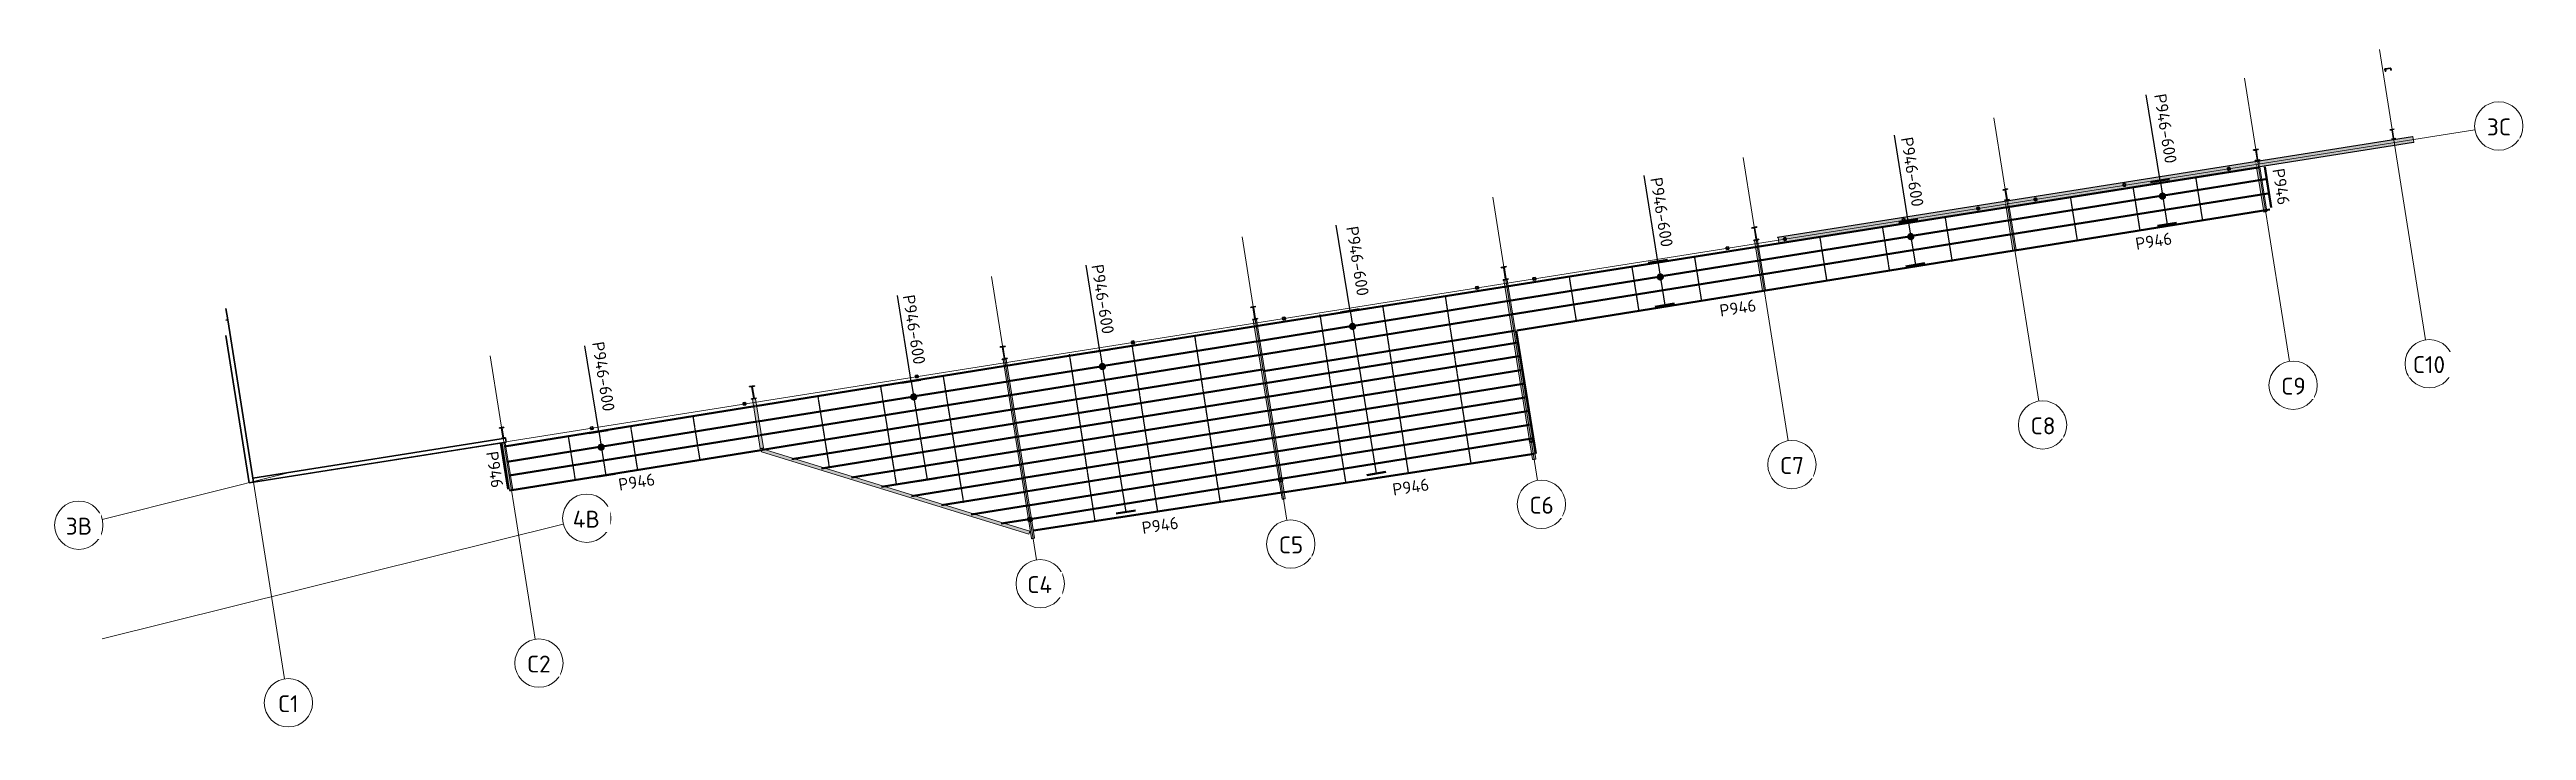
# Model space of a CAD drawing. Header units: millimetres. Extents: x 632 to 248581, y -2790 to 4057238.
# Drawn here: x 146077 to 248581, y 3988727 to 4016903 of the extents above; entities that cross this region are included whole.
import ezdxf

# ---------------------------------------------------------------- set-up
doc = ezdxf.new("R2010")
doc.units = ezdxf.units.MM
for name, pattern in [('Dash', [7, 5, -2]), ('Hidden', [4, 3, -1]), ('Hidden Half', [3, 2, -1])]:
    doc.linetypes.add(name, pattern=pattern)
for name, color, linetype, lineweight in [('A-010-M_LINE', 90, 'Continuous', 13), ('A-200-M_WALL_EXT', 113, 'Continuous', 13), ('S-280-A_STRUCT_FRAME', 2, 'Continuous', 18), ('S-280-M_COLUMN', 52, 'Continuous', 13), ('S-280-M_STRUCT_FRAME', 12, 'Continuous', 13), ('S-280-MH_COLUMN', 52, 'Hidden Half', 13), ('Z-030-M_GRID', 191, 'Continuous', 13), ('Z-033_T_GRIDREF', 31, 'Continuous', 13), ('Z-060-M_DETAIL', 92, 'Continuous', 25)]:
    doc.layers.add(name, color=color, linetype=linetype, lineweight=lineweight)
doc.styles.add('ISOCPEUR_1', font='isocpeur.ttf', dxfattribs={"height": 700})
doc.styles.add('ISOCPEUR_2', font='isocpeur.ttf', dxfattribs={"height": 500})

msp = doc.modelspace()

# ---------------------------------------------------------------- texts
at = {"layer": 'S-280-A_STRUCT_FRAME', "lineweight": 13, "char_height": 500, "attachment_point": 1, "style": 'ISOCPEUR_2'}
for s, insert, width, rotation in [('P946-600', (233661, 4015107.8), 3559.492, 279.132285), ('P946-600', (223181.5, 4013316.2), 3559.492, 279.132285), ('P946-600', (212807.3, 4011648.5), 3559.492, 279.132285), ('P946', (238555.3, 4012017.6), 1827.847, 279.000347), ('P946-600', (200225.8, 4009626), 3559.492, 279.132285), ('P946', (232365, 4009102.9), 1827.847, 9.132285), ('P946-600', (189680.3, 4008048), 3559.492, 279.132285), ('P946-600', (181872.2, 4006790), 3559.492, 279.132285), ('P946', (215155.3, 4006336.4), 1827.847, 9.132285), ('P946-600', (169015.7, 4004849.1), 3559.492, 279.132285), ('P946', (164628.1, 4000311.7), 1827.847, 279.000328), ('P946', (169584.9, 3999136.1), 1827.847, 9.132285), ('P946', (201620, 3998934.4), 1827.847, 8.709353), ('P946', (191248.6, 3997345.7), 1827.847, 8.709353)]:
    msp.add_mtext(s, dxfattribs=dict(at, insert=insert, width=width, rotation=rotation))

# ---------------------------------------------------------------- blocks, each defined once
blk = doc.blocks.new('NRP_Column-Steel-UB - SC122 - 460UB74_6-4109969-S6_011 - LOWER PURLIN PLAN - PART 2')
at = {"layer": 'S-280-M_COLUMN', "linetype": 'Hidden Half', "lineweight": 35}
blk.add_hatch(color=256, dxfattribs=at).paths.add_polyline_path([(-95, 0), (95, 0), (95, 15), (16, 15), (8, 18), (5, 26), (5, 431), (8, 440), (16, 443), (95, 443), (95, 457), (-95, 457), (-95, 443), (-16, 443), (-8, 440), (-5, 431), (-5, 26), (-8, 18), (-16, 15), (-95, 15)])
at = {"layer": 'S-280-M_COLUMN', "lineweight": 35}
for p, q in [((95, 457), (-95, 457)), ((-95, 457), (-95, 443)), ((-95, 443), (-16, 443)), ((-16, 15), (-95, 15)), ((-95, 15), (-95, 0)), ((-95, 0), (95, 0)), ((-5, 431), (-5, 26)), ((5, 26), (5, 431)), ((16, 443), (95, 443)), ((95, 15), (16, 15)), ((95, 443), (95, 457)), ((95, 0), (95, 15))]:
    blk.add_line(p, q, dxfattribs=at)
for centre, start, end in [((-16, 431), 0, 90), ((-16, 26), 270, 0), ((16, 431), 90, 180), ((16, 26), 180, 270)]:
    blk.add_arc(centre, 11.4, start, end, dxfattribs=at)
blk = doc.blocks.new('NRP_Column-Steel-UB - SC122 - 460UB74_6-4245416-S6_011 - LOWER PURLIN PLAN - PART 2')
at = {"layer": 'S-280-M_COLUMN', "linetype": 'Hidden Half', "lineweight": 35}
blk.add_hatch(color=256, dxfattribs=at).paths.add_polyline_path([(-95, 0), (95, 0), (95, 15), (16, 15), (8, 18), (5, 26), (5, 431), (8, 440), (16, 443), (95, 443), (95, 457), (-95, 457), (-95, 443), (-16, 443), (-8, 440), (-5, 431), (-5, 26), (-8, 18), (-16, 15), (-95, 15)])
at = {"layer": 'S-280-M_COLUMN', "lineweight": 35}
for p, q in [((95, 457), (-95, 457)), ((-95, 457), (-95, 443)), ((-95, 443), (-16, 443)), ((-16, 15), (-95, 15)), ((-95, 15), (-95, 0)), ((-95, 0), (95, 0)), ((-5, 431), (-5, 26)), ((5, 26), (5, 431)), ((16, 443), (95, 443)), ((95, 15), (16, 15)), ((95, 443), (95, 457)), ((95, 0), (95, 15))]:
    blk.add_line(p, q, dxfattribs=at)
for centre, start, end in [((-16, 431), 0, 90), ((-16, 26), 270, 0), ((16, 431), 90, 180), ((16, 26), 180, 270)]:
    blk.add_arc(centre, 11.4, start, end, dxfattribs=at)
blk = doc.blocks.new('NRP_Column-Steel-UB - SC124 - 530UB82_0-4109968-S6_011 - LOWER PURLIN PLAN - PART 2')
at = {"layer": 'S-280-M_COLUMN', "linetype": 'Hidden Half', "lineweight": 35}
blk.add_hatch(color=256, dxfattribs=at).paths.add_polyline_path([(-105, 0), (104, 0), (104, 13), (19, 13), (9, 17), (5, 27), (5, 501), (9, 511), (19, 515), (104, 515), (104, 528), (-105, 528), (-105, 515), (-19, 515), (-9, 511), (-5, 501), (-5, 27), (-9, 17), (-19, 13), (-105, 13)])
at = {"layer": 'S-280-M_COLUMN', "lineweight": 35}
for p, q in [((104, 528), (-105, 528)), ((-105, 528), (-105, 515)), ((-105, 515), (-19, 515)), ((-19, 13), (-105, 13)), ((-105, 13), (-105, 0)), ((-105, 0), (104, 0)), ((-5, 501), (-5, 27)), ((5, 27), (5, 501)), ((19, 515), (104, 515)), ((104, 13), (19, 13)), ((104, 515), (104, 528)), ((104, 0), (104, 13))]:
    blk.add_line(p, q, dxfattribs=at)
for centre, start, end in [((-19, 501), 0, 90), ((-19, 27), 270, 0), ((19, 501), 90, 180), ((19, 27), 180, 270)]:
    blk.add_arc(centre, 14, start, end, dxfattribs=at)
blk = doc.blocks.new('NRP_Column-Steel-UB - SC119 - 410UB53_7-4245417-S6_011 - LOWER PURLIN PLAN - PART 2')
at = {"layer": 'S-280-M_COLUMN', "linetype": 'Hidden Half', "lineweight": 35}
blk.add_hatch(color=256, dxfattribs=at).paths.add_polyline_path([(-89, 0), (89, 0), (89, 11), (15, 11), (7, 14), (4, 22), (4, 380), (7, 388), (15, 392), (89, 392), (89, 403), (-89, 403), (-89, 392), (-15, 392), (-7, 388), (-4, 380), (-4, 22), (-7, 14), (-15, 11), (-89, 11)])
at = {"layer": 'S-280-M_COLUMN', "lineweight": 35}
for p, q in [((89, 403), (-89, 403)), ((-89, 403), (-89, 392)), ((-89, 392), (-15, 392)), ((-15, 11), (-89, 11)), ((-89, 11), (-89, 0)), ((-89, 0), (89, 0)), ((-4, 380), (-4, 22)), ((4, 22), (4, 380)), ((15, 392), (89, 392)), ((89, 11), (15, 11)), ((89, 392), (89, 403)), ((89, 0), (89, 11))]:
    blk.add_line(p, q, dxfattribs=at)
for centre, start, end in [((-15, 380), 0, 90), ((-15, 22), 270, 0), ((15, 380), 90, 180), ((15, 22), 180, 270)]:
    blk.add_arc(centre, 11.4, start, end, dxfattribs=at)
blk = doc.blocks.new('NRP_Column-Steel-PFC - M308 - 250PFC-4015453-S6_011 - LOWER PURLIN PLAN - PART 2')
at = {"layer": 'S-280-M_COLUMN', "linetype": 'Hidden Half', "lineweight": 35}
blk.add_hatch(color=256, dxfattribs=at).paths.add_polyline_path([(84, -125), (84, -110), (14, -110), (5, -106), (2, -98), (2, 98), (5, 106), (14, 110), (84, 110), (84, 125), (-6, 125), (-6, -125)])
at = {"layer": 'S-280-M_COLUMN', "lineweight": 35}
for p, q in [((-6, 125), (84, 125)), ((-6, -125), (-6, 125)), ((2, 98), (2, -98)), ((84, 110), (14, 110)), ((84, 125), (84, 110)), ((84, -125), (-6, -125)), ((14, -110), (84, -110)), ((84, -110), (84, -125))]:
    blk.add_line(p, q, dxfattribs=at)
for centre, start, end in [((14, 98), 90, 180), ((14, -98), 180, 270)]:
    blk.add_arc(centre, 12, start, end, dxfattribs=at)
blk = doc.blocks.new('NRP_Framing-Steel-Purlin C - P946 - EC250-24-4138969-S6_011 - LOWER PURLIN PLAN - PART 2')
at = {"layer": 'S-280-M_STRUCT_FRAME', "color": 1, "lineweight": 50}
blk.add_line((-2309149, 3999270), (-2298792, 4000935), dxfattribs=at)
blk.add_line((-2309149, 3999270), (-2298792, 4000935), dxfattribs=at)
blk = doc.blocks.new('NRP_Framing-Steel-Purlin C - P946 - EC250-24-4146268-S6_011 - LOWER PURLIN PLAN - PART 2')
at = {"layer": 'S-280-M_STRUCT_FRAME', "color": 1, "lineweight": 50}
blk.add_line((-2298720, 4000322), (-2309119, 3998650), dxfattribs=at)
blk.add_line((-2298720, 4000322), (-2309119, 3998650), dxfattribs=at)
blk = doc.blocks.new('NRP_Framing-Steel-Purlin C - P946 - EC250-24-V30-S6_011 - LOWER PURLIN PLAN - PART 2')
at = {"layer": 'S-280-M_STRUCT_FRAME', "color": 1, "lineweight": 50}
blk.add_line((-2309340, 4000476), (-2298983, 4002141), dxfattribs=at)
blk.add_line((-2309340, 4000476), (-2298983, 4002141), dxfattribs=at)
blk = doc.blocks.new('NRP_Framing-Steel-Purlin C - P946 - EC250-24-V31-S6_011 - LOWER PURLIN PLAN - PART 2')
at = {"layer": 'S-280-M_STRUCT_FRAME', "color": 1, "lineweight": 50}
for p, q in [((-2305199, 4000490), (-2298882, 4001505)), ((-2305199, 4000490), (-2298882, 4001505)), ((-2309239, 3999840), (-2305490, 4000443)), ((-2309239, 3999840), (-2305490, 4000443))]:
    blk.add_line(p, q, dxfattribs=at)
blk = doc.blocks.new('NRP_Framing-Steel-Purlin C - P946 - EC250-24-4139665-S6_011 - LOWER PURLIN PLAN - PART 2')
at = {"layer": 'S-280-M_STRUCT_FRAME', "color": 1, "lineweight": 50}
blk.add_line((-2288400, 4002606), (-2278059, 4004268), dxfattribs=at)
blk.add_line((-2288400, 4002606), (-2278059, 4004268), dxfattribs=at)
blk = doc.blocks.new('NRP_Framing-Steel-Purlin C - P946 - EC250-24-4139697-S6_011 - LOWER PURLIN PLAN - PART 2')
at = {"layer": 'S-280-M_STRUCT_FRAME', "color": 1, "lineweight": 50}
blk.add_line((-2277085, 3998583), (-2287451, 3996995), dxfattribs=at)
blk.add_line((-2277085, 3998583), (-2287451, 3996995), dxfattribs=at)
blk = doc.blocks.new('NRP_Framing-Steel-Purlin C - P946 - EC250-24-4139666-S6_011 - LOWER PURLIN PLAN - PART 2')
at = {"layer": 'S-280-M_STRUCT_FRAME', "color": 1, "lineweight": 50}
blk.add_line((-5229.5, 0), (5241.5, 0), dxfattribs=at)
blk.add_line((-5229.5, 0), (5241.5, 0), dxfattribs=at)
blk = doc.blocks.new('NRP_Framing-Steel-Purlin C - P946 - EC250-24-4139667-S6_011 - LOWER PURLIN PLAN - PART 2')
at = {"layer": 'S-280-M_STRUCT_FRAME', "color": 1, "lineweight": 50}
for p, q in [((-2284456, 4003824), (-2278149, 4004838)), ((-2284456, 4003824), (-2278149, 4004838)), ((-2288490, 4003176), (-2284748, 4003777)), ((-2288490, 4003176), (-2284748, 4003777))]:
    blk.add_line(p, q, dxfattribs=at)
blk = doc.blocks.new('NRP_Framing-Steel-Purlin C - P946 - EC250-24-4138995-S6_011 - LOWER PURLIN PLAN - PART 2')
at = {"layer": 'S-280-M_STRUCT_FRAME', "color": 1, "lineweight": 50}
blk.add_line((-2298766, 4000939), (-2288425, 4002602), dxfattribs=at)
blk.add_line((-2298766, 4000939), (-2288425, 4002602), dxfattribs=at)
blk = doc.blocks.new('NRP_Framing-Steel-Purlin C - P946 - EC250-24-V32-S6_011 - LOWER PURLIN PLAN - PART 2')
at = {"layer": 'S-280-M_STRUCT_FRAME', "color": 1, "lineweight": 50}
blk.add_line((-2298957, 4002146), (-2288616, 4003808), dxfattribs=at)
blk.add_line((-2298957, 4002146), (-2288616, 4003808), dxfattribs=at)
blk = doc.blocks.new('NRP_Framing-Steel-Purlin C - P946 - EC250-24-V33-S6_011 - LOWER PURLIN PLAN - PART 2')
at = {"layer": 'S-280-M_STRUCT_FRAME', "color": 1, "lineweight": 50}
for p, q in [((-2292265, 4002569), (-2288515, 4003172)), ((-2292265, 4002569), (-2288515, 4003172)), ((-2298857, 4001509), (-2292556, 4002522)), ((-2298857, 4001509), (-2292556, 4002522))]:
    blk.add_line(p, q, dxfattribs=at)
blk = doc.blocks.new('NRP_Framing-Steel-Purlin C - P946 - EC250-24-4139668-S6_011 - LOWER PURLIN PLAN - PART 2')
at = {"layer": 'S-280-M_STRUCT_FRAME', "color": 1, "lineweight": 50}
blk.add_line((-2288304, 4002003), (-2277974, 4003664), dxfattribs=at)
blk.add_line((-2288304, 4002003), (-2277974, 4003664), dxfattribs=at)
blk = doc.blocks.new('NRP_Framing-Steel-Purlin C - P946 - EC250-24-4139801-S6_011 - LOWER PURLIN PLAN - PART 2')
at = {"layer": 'S-280-M_STRUCT_FRAME', "color": 1, "lineweight": 50}
blk.add_line((-2288151, 4000870), (-2296223, 3999572), dxfattribs=at)
blk.add_line((-2288151, 4000870), (-2296223, 3999572), dxfattribs=at)
blk = doc.blocks.new('NRP_Framing-Steel-Purlin C - P946 - EC250-24-4139670-S6_011 - LOWER PURLIN PLAN - PART 2')
at = {"layer": 'S-280-M_STRUCT_FRAME', "color": 1, "lineweight": 50}
blk.add_line((-2288125, 4000872), (-2277792, 4002533), dxfattribs=at)
blk.add_line((-2288125, 4000872), (-2277792, 4002533), dxfattribs=at)
blk = doc.blocks.new('NRP_Framing-Steel-Purlin C - P946 - EC250-24-4139802-S6_011 - LOWER PURLIN PLAN - PART 2')
at = {"layer": 'S-280-M_STRUCT_FRAME', "color": 1, "lineweight": 50}
blk.add_line((-2288061, 4000303), (-2294984, 3999191), dxfattribs=at)
blk.add_line((-2288061, 4000303), (-2294984, 3999191), dxfattribs=at)
blk = doc.blocks.new('NRP_Framing-Steel-Purlin C - P946 - EC250-24-4139672-S6_011 - LOWER PURLIN PLAN - PART 2')
at = {"layer": 'S-280-M_STRUCT_FRAME', "color": 1, "lineweight": 50}
blk.add_line((-2288035, 4000306), (-2277701, 4001968), dxfattribs=at)
blk.add_line((-2288035, 4000306), (-2277701, 4001968), dxfattribs=at)
blk = doc.blocks.new('NRP_Framing-Steel-Purlin C - P946 - EC250-24-4139803-S6_011 - LOWER PURLIN PLAN - PART 2')
at = {"layer": 'S-280-M_STRUCT_FRAME', "color": 1, "lineweight": 50}
blk.add_line((-2287971, 3999737), (-2293745, 3998809), dxfattribs=at)
blk.add_line((-2287971, 3999737), (-2293745, 3998809), dxfattribs=at)
blk = doc.blocks.new('NRP_Framing-Steel-Purlin C - P946 - EC250-24-4139674-S6_011 - LOWER PURLIN PLAN - PART 2')
at = {"layer": 'S-280-M_STRUCT_FRAME', "color": 1, "lineweight": 50}
blk.add_line((-2287946, 3999740), (-2277610, 4001402), dxfattribs=at)
blk.add_line((-2287946, 3999740), (-2277610, 4001402), dxfattribs=at)
blk = doc.blocks.new('NRP_Framing-Steel-Purlin C - P946 - EC250-24-4139804-S6_011 - LOWER PURLIN PLAN - PART 2')
at = {"layer": 'S-280-M_STRUCT_FRAME', "color": 1, "lineweight": 50}
blk.add_line((-2287882, 3999171), (-2292506, 3998428), dxfattribs=at)
blk.add_line((-2287882, 3999171), (-2292506, 3998428), dxfattribs=at)
blk = doc.blocks.new('NRP_Framing-Steel-Purlin C - P946 - EC250-24-4139676-S6_011 - LOWER PURLIN PLAN - PART 2')
at = {"layer": 'S-280-M_STRUCT_FRAME', "color": 1, "lineweight": 50}
blk.add_line((-2287856, 3999174), (-2277519, 4000836), dxfattribs=at)
blk.add_line((-2287856, 3999174), (-2277519, 4000836), dxfattribs=at)
blk = doc.blocks.new('NRP_Framing-Steel-Purlin C - P946 - EC250-24-4139805-S6_011 - LOWER PURLIN PLAN - PART 2')
at = {"layer": 'S-280-M_STRUCT_FRAME', "color": 1, "lineweight": 50}
blk.add_line((-2287792, 3998605), (-2291266, 3998046), dxfattribs=at)
blk.add_line((-2287792, 3998605), (-2291266, 3998046), dxfattribs=at)
blk = doc.blocks.new('NRP_Framing-Steel-Purlin C - P946 - EC250-24-4139678-S6_011 - LOWER PURLIN PLAN - PART 2')
at = {"layer": 'S-280-M_STRUCT_FRAME', "color": 1, "lineweight": 50}
blk.add_line((-2287766, 3998608), (-2277428, 4000270), dxfattribs=at)
blk.add_line((-2287766, 3998608), (-2277428, 4000270), dxfattribs=at)
blk = doc.blocks.new('NRP_Framing-Steel-Purlin C - P946 - EC250-24-4139806-S6_011 - LOWER PURLIN PLAN - PART 2')
at = {"layer": 'S-280-M_STRUCT_FRAME', "color": 1, "lineweight": 50}
blk.add_line((-2287702, 3998039), (-2290027, 3997665), dxfattribs=at)
blk.add_line((-2287702, 3998039), (-2290027, 3997665), dxfattribs=at)
blk = doc.blocks.new('NRP_Framing-Steel-Purlin C - P946 - EC250-24-4139680-S6_011 - LOWER PURLIN PLAN - PART 2')
at = {"layer": 'S-280-M_STRUCT_FRAME', "color": 1, "lineweight": 50}
blk.add_line((-2287677, 3998042), (-2277337, 3999704), dxfattribs=at)
blk.add_line((-2287677, 3998042), (-2277337, 3999704), dxfattribs=at)
blk = doc.blocks.new('NRP_Framing-Steel-Purlin C - P946 - EC250-24-4139807-S6_011 - LOWER PURLIN PLAN - PART 2')
at = {"layer": 'S-280-M_STRUCT_FRAME', "color": 1, "lineweight": 50}
blk.add_line((-2287613, 3997472), (-2288788, 3997284), dxfattribs=at)
blk.add_line((-2287613, 3997472), (-2288788, 3997284), dxfattribs=at)
blk = doc.blocks.new('NRP_Framing-Steel-Purlin C - P946 - EC250-24-4139682-S6_011 - LOWER PURLIN PLAN - PART 2')
at = {"layer": 'S-280-M_STRUCT_FRAME', "color": 1, "lineweight": 50}
blk.add_line((-2288214, 4001438), (-2277883, 4003098), dxfattribs=at)
blk.add_line((-2288214, 4001438), (-2277883, 4003098), dxfattribs=at)
blk = doc.blocks.new('NRP_Framing-Steel-Purlin C - P946 - EC250-24-4139808-S6_011 - LOWER PURLIN PLAN - PART 2')
at = {"layer": 'S-280-M_STRUCT_FRAME', "color": 1, "lineweight": 50}
blk.add_line((-2297458, 3999952), (-2288240, 4001433), dxfattribs=at)
blk.add_line((-2297458, 3999952), (-2288240, 4001433), dxfattribs=at)
blk = doc.blocks.new('NRP_Framing-Steel-Purlin C - P946 - EC250-24-4155202-S6_011 - LOWER PURLIN PLAN - PART 2')
at = {"layer": 'S-280-M_STRUCT_FRAME', "color": 1, "lineweight": 50}
blk.add_line((-2267474, 4005269), (-2266670, 4000192), dxfattribs=at)
blk.add_line((-2267474, 4005269), (-2266670, 4000192), dxfattribs=at)
blk = doc.blocks.new('NRP_Framing-Steel-Purlin C - P946 - EC250-24-4155203-S6_011 - LOWER PURLIN PLAN - PART 2')
at = {"layer": 'S-280-M_STRUCT_FRAME', "color": 1, "lineweight": 50}
blk.add_line((-2267540, 4005264), (-2277936, 4003593), dxfattribs=at)
blk.add_line((-2267540, 4005264), (-2277936, 4003593), dxfattribs=at)
blk = doc.blocks.new('NRP_Framing-Steel-Purlin C - P946 - EC250-24-4155204-S6_011 - LOWER PURLIN PLAN - PART 2')
at = {"layer": 'S-280-M_STRUCT_FRAME', "color": 1, "lineweight": 50}
blk.add_line((-2266734, 4000169), (-2277060, 3998587), dxfattribs=at)
blk.add_line((-2266734, 4000169), (-2277060, 3998587), dxfattribs=at)
blk = doc.blocks.new('NRP_Framing-Steel-Purlin C - P946 - EC250-24-4155205-S6_011 - LOWER PURLIN PLAN - PART 2')
at = {"layer": 'S-280-M_STRUCT_FRAME', "color": 1, "lineweight": 50}
blk.add_line((-2277766, 4002538), (-2267373, 4004208), dxfattribs=at)
blk.add_line((-2277766, 4002538), (-2267373, 4004208), dxfattribs=at)
blk = doc.blocks.new('NRP_Framing-Steel-Purlin C - P946 - EC250-24-4155206-S6_011 - LOWER PURLIN PLAN - PART 2')
at = {"layer": 'S-280-M_STRUCT_FRAME', "color": 1, "lineweight": 50}
blk.add_line((-2277675, 4001972), (-2267284, 4003642), dxfattribs=at)
blk.add_line((-2277675, 4001972), (-2267284, 4003642), dxfattribs=at)
blk = doc.blocks.new('NRP_Framing-Steel-Purlin C - P946 - EC250-24-4155207-S6_011 - LOWER PURLIN PLAN - PART 2')
at = {"layer": 'S-280-M_STRUCT_FRAME', "color": 1, "lineweight": 50}
blk.add_line((-2277584, 4001406), (-2267194, 4003076), dxfattribs=at)
blk.add_line((-2277584, 4001406), (-2267194, 4003076), dxfattribs=at)
blk = doc.blocks.new('NRP_Framing-Steel-Purlin C - P946 - EC250-24-4155208-S6_011 - LOWER PURLIN PLAN - PART 2')
at = {"layer": 'S-280-M_STRUCT_FRAME', "color": 1, "lineweight": 50}
blk.add_line((-2277493, 4000840), (-2267104, 4002510), dxfattribs=at)
blk.add_line((-2277493, 4000840), (-2267104, 4002510), dxfattribs=at)
blk = doc.blocks.new('NRP_Framing-Steel-Purlin C - P946 - EC250-24-4155209-S6_011 - LOWER PURLIN PLAN - PART 2')
at = {"layer": 'S-280-M_STRUCT_FRAME', "color": 1, "lineweight": 50}
blk.add_line((-2277402, 4000274), (-2267014, 4001944), dxfattribs=at)
blk.add_line((-2277402, 4000274), (-2267014, 4001944), dxfattribs=at)
blk = doc.blocks.new('NRP_Framing-Steel-Purlin C - P946 - EC250-24-4155210-S6_011 - LOWER PURLIN PLAN - PART 2')
at = {"layer": 'S-280-M_STRUCT_FRAME', "color": 1, "lineweight": 50}
blk.add_line((-2277311, 3999708), (-2266925, 4001378), dxfattribs=at)
blk.add_line((-2277311, 3999708), (-2266925, 4001378), dxfattribs=at)
blk = doc.blocks.new('NRP_Framing-Steel-Purlin C - P946 - EC250-24-4155211-S6_011 - LOWER PURLIN PLAN - PART 2')
at = {"layer": 'S-280-M_STRUCT_FRAME', "color": 1, "lineweight": 50}
blk.add_line((-2277220, 3999142), (-2266835, 4000812), dxfattribs=at)
blk.add_line((-2277220, 3999142), (-2266835, 4000812), dxfattribs=at)
blk = doc.blocks.new('NRP_Framing-Steel-Purlin C - P946 - EC250-24-4155212-S6_011 - LOWER PURLIN PLAN - PART 2')
at = {"layer": 'S-280-M_STRUCT_FRAME', "color": 1, "lineweight": 50}
blk.add_line((-2277857, 4003103), (-2267463, 4004773), dxfattribs=at)
blk.add_line((-2277857, 4003103), (-2267463, 4004773), dxfattribs=at)
blk = doc.blocks.new('NRP_Framing-Steel-Purlin C - P946 - EC250-24-4155213-S6_011 - LOWER PURLIN PLAN - PART 2')
at = {"layer": 'S-280-M_STRUCT_FRAME', "color": 1, "lineweight": 50}
blk.add_line((-2246866, 4008588), (-2267443, 4005280), dxfattribs=at)
blk.add_line((-2246866, 4008588), (-2267443, 4005280), dxfattribs=at)
blk = doc.blocks.new('NRP_Framing-Steel-Purlin C - P946 - EC250-24-4139179-S6_011 - LOWER PURLIN PLAN - PART 2')
at = {"layer": 'S-280-M_STRUCT_FRAME', "color": 1, "lineweight": 50}
blk.add_line((-2236286, 4010288), (-2246840, 4008592), dxfattribs=at)
blk.add_line((-2236286, 4010288), (-2246840, 4008592), dxfattribs=at)
blk = doc.blocks.new('NRP_Framing-Steel-Purlin C - P946 - EC250-24-4139687-S6_011 - LOWER PURLIN PLAN - PART 2')
at = {"layer": 'S-280-M_STRUCT_FRAME', "color": 1, "lineweight": 50}
blk.add_line((-2278057, 4004268), (-2267691, 4005935), dxfattribs=at)
blk.add_line((-2278057, 4004268), (-2267691, 4005935), dxfattribs=at)
blk = doc.blocks.new('NRP_Framing-Steel-Purlin C - P946 - EC250-24-4139688-S6_011 - LOWER PURLIN PLAN - PART 2')
at = {"layer": 'S-280-M_STRUCT_FRAME', "color": 1, "lineweight": 50}
for p, q in [((-2274105, 4005488), (-2267783, 4006504)), ((-2274105, 4005488), (-2267783, 4006504)), ((-2278149, 4004838), (-2274396, 4005441)), ((-2278149, 4004838), (-2274396, 4005441))]:
    blk.add_line(p, q, dxfattribs=at)
blk = doc.blocks.new('NRP_Framing-Steel-Purlin C - P946 - EC250-24-4139689-S6_011 - LOWER PURLIN PLAN - PART 2')
at = {"layer": 'S-280-M_STRUCT_FRAME', "color": 1, "lineweight": 50}
blk.add_line((-5249, 0), (5249, 0), dxfattribs=at)
blk.add_line((-5249, 0), (5249, 0), dxfattribs=at)
blk = doc.blocks.new('NRP_Framing-Steel-Purlin C - P946 - EC250-24-4139690-S6_011 - LOWER PURLIN PLAN - PART 2')
at = {"layer": 'S-280-M_STRUCT_FRAME', "color": 1, "lineweight": 50}
blk.add_line((-2267691, 4005935), (-2257328, 4007601), dxfattribs=at)
blk.add_line((-2267691, 4005935), (-2257328, 4007601), dxfattribs=at)
blk = doc.blocks.new('NRP_Framing-Steel-Purlin C - P946 - EC250-24-4139691-S6_011 - LOWER PURLIN PLAN - PART 2')
at = {"layer": 'S-280-M_STRUCT_FRAME', "color": 1, "lineweight": 50}
for p, q in [((-2261369, 4007535), (-2257418, 4008170)), ((-2261369, 4007535), (-2257418, 4008170)), ((-2267782, 4006504), (-2261661, 4007488)), ((-2267782, 4006504), (-2261661, 4007488))]:
    blk.add_line(p, q, dxfattribs=at)
blk = doc.blocks.new('NRP_Framing-Steel-Purlin C - P946 - EC250-24-4139692-S6_011 - LOWER PURLIN PLAN - PART 2')
at = {"layer": 'S-280-M_STRUCT_FRAME', "color": 1, "lineweight": 50}
blk.add_line((-5249.5, 0), (5249.5, 0), dxfattribs=at)
blk.add_line((-5249.5, 0), (5249.5, 0), dxfattribs=at)
blk = doc.blocks.new('NRP_Framing-Steel-Purlin C - P946 - EC250-24-4139003-S6_011 - LOWER PURLIN PLAN - PART 2')
at = {"layer": 'S-280-M_STRUCT_FRAME', "color": 1, "lineweight": 50}
blk.add_line((-2257327, 4007601), (-2246961, 4009267), dxfattribs=at)
blk.add_line((-2257327, 4007601), (-2246961, 4009267), dxfattribs=at)
blk = doc.blocks.new('NRP_Framing-Steel-Purlin C - P946 - EC250-24-4139004-S6_011 - LOWER PURLIN PLAN - PART 2')
at = {"layer": 'S-280-M_STRUCT_FRAME', "color": 1, "lineweight": 50}
for p, q in [((-2257418, 4008170), (-2251294, 4009155)), ((-2257418, 4008170), (-2251294, 4009155)), ((-2251002, 4009202), (-2247051, 4009837)), ((-2251002, 4009202), (-2247051, 4009837))]:
    blk.add_line(p, q, dxfattribs=at)
blk = doc.blocks.new('NRP_Framing-Steel-Purlin C - P946 - EC250-24-4139005-S6_011 - LOWER PURLIN PLAN - PART 2')
at = {"layer": 'S-280-M_STRUCT_FRAME', "color": 1, "lineweight": 50}
blk.add_line((-5249, 0), (5249, 0), dxfattribs=at)
blk.add_line((-5249, 0), (5249, 0), dxfattribs=at)
blk = doc.blocks.new('NRP_Framing-Steel-Purlin C - P946 - EC250-24-4139209-S6_011 - LOWER PURLIN PLAN - PART 2')
at = {"layer": 'S-280-M_STRUCT_FRAME', "color": 1, "lineweight": 50}
blk.add_line((-2246960, 4009267), (-2236376, 4010944), dxfattribs=at)
blk.add_line((-2246960, 4009267), (-2236376, 4010944), dxfattribs=at)
blk = doc.blocks.new('NRP_Framing-Steel-Purlin C - P946 - EC250-24-4139183-S6_011 - LOWER PURLIN PLAN - PART 2')
at = {"layer": 'S-280-M_STRUCT_FRAME', "color": 1, "lineweight": 50}
for p, q in [((-2240586, 4010876), (-2236471, 4011538)), ((-2240586, 4010876), (-2236471, 4011538)), ((-2247050, 4009837), (-2240878, 4010829)), ((-2247050, 4009837), (-2240878, 4010829))]:
    blk.add_line(p, q, dxfattribs=at)
blk = doc.blocks.new('NRP_Framing-Steel-Purlin C - P946 - EC250-24-4139008-S6_011 - LOWER PURLIN PLAN - PART 2')
at = {"layer": 'S-280-M_STRUCT_FRAME', "color": 1, "lineweight": 50}
blk.add_line((-5249, 0), (5249, 0), dxfattribs=at)
blk.add_line((-5249, 0), (5249, 0), dxfattribs=at)
blk = doc.blocks.new('NRP_Framing-Steel-Purlin C - P946 - EC250-24-4139011-S6_011 - LOWER PURLIN PLAN - PART 2')
at = {"layer": 'S-280-M_STRUCT_FRAME', "color": 1, "lineweight": 50}
blk.add_line((-2309196, 3998711), (-2309497, 4000611), dxfattribs=at)
blk.add_line((-2309196, 3998711), (-2309497, 4000611), dxfattribs=at)
blk = doc.blocks.new('NRP_Framing-Steel-Purlin C - P946 - EC250-24-4139180-S6_011 - LOWER PURLIN PLAN - PART 2')
at = {"layer": 'S-280-M_STRUCT_FRAME', "color": 1, "lineweight": 50}
blk.add_line((-2236498, 4012053), (-2236232, 4010370), dxfattribs=at)
blk.add_line((-2236498, 4012053), (-2236232, 4010370), dxfattribs=at)
blk = doc.blocks.new('NRP_Framing-Steel-UB - R108 - 200UB25_4-4138963-S6_011 - LOWER PURLIN PLAN - PART 2')
at = {"layer": 'S-280-M_STRUCT_FRAME', "linetype": 'Dash'}
for points in [[(-2309133, 3998661), (-2309002, 3998681), (-2309311, 4000633), (-2309442, 4000613), (-2309183, 3998976)], [(-2309132, 3998650), (-2309069, 3998661), (-2309070, 3998670), (-2309133, 3998660)], [(-2309063, 3998661), (-2309066, 3998671), (-2309070, 3998670), (-2309068, 3998661)], [(-2309063, 3998661), (-2309000, 3998671), (-2309002, 3998681), (-2309065, 3998670)]]:
    blk.add_hatch(color=9, dxfattribs=at).paths.add_polyline_path(points)
at = {"layer": 'S-280-M_STRUCT_FRAME', "color": 55}
for p, q in [((-2309442, 4000613), (-2309311, 4000633)), ((-2309133, 3998661), (-2309442, 4000613)), ((-2309002, 3998681), (-2309311, 4000633)), ((-2309002, 3998681), (-2309133, 3998661)), ((-2309133, 3998660), (-2309070, 3998670)), ((-2309133, 3998661), (-2309133, 3998660)), ((-2309133, 3998661), (-2309132, 3998650)), ((-2309132, 3998650), (-2309000, 3998671)), ((-2309069, 3998660), (-2309132, 3998650)), ((-2309132, 3998650), (-2309132, 3998650)), ((-2309070, 3998670), (-2309069, 3998660)), ((-2309065, 3998671), (-2309002, 3998681)), ((-2309063, 3998661), (-2309065, 3998671)), ((-2309000, 3998671), (-2309063, 3998661)), ((-2309002, 3998681), (-2309002, 3998681)), ((-2309000, 3998671), (-2309002, 3998681)), ((-2309000, 3998671), (-2309000, 3998671))]:
    blk.add_line(p, q, dxfattribs=at)
at = {"layer": 'S-280-M_STRUCT_FRAME', "color": 55, "linetype": 'Dash'}
for p, q in [((-2309133, 3998661), (-2309133, 3998660)), ((-2309133, 3998660), (-2309133, 3998661)), ((-2309132, 3998650), (-2309132, 3998650)), ((-2309132, 3998650), (-2309132, 3998650)), ((-2309070, 3998670), (-2309070, 3998670)), ((-2309065, 3998671), (-2309065, 3998671)), ((-2309002, 3998681), (-2309002, 3998681)), ((-2309002, 3998681), (-2309002, 3998681)), ((-2309000, 3998671), (-2309000, 3998671)), ((-2309000, 3998671), (-2309000, 3998671))]:
    blk.add_line(p, q, dxfattribs=at)
blk = doc.blocks.new('NRP_Framing-Steel-UB - R108 - 200UB25_4-4139699-S6_011 - LOWER PURLIN PLAN - PART 2')
at = {"layer": 'S-280-M_STRUCT_FRAME', "linetype": 'Dash'}
for points in [[(-2287540, 3996670), (-2287408, 3996691), (-2288581, 4004094), (-2288712, 4004073), (-2287576, 3996898)], [(-2287538, 3996660), (-2287476, 3996671), (-2287477, 3996680), (-2287540, 3996670)], [(-2287470, 3996671), (-2287472, 3996681), (-2287477, 3996680), (-2287475, 3996670)]]:
    blk.add_hatch(color=9, dxfattribs=at).paths.add_polyline_path(points)
h = blk.add_hatch(color=9, dxfattribs=at)
h.paths.add_polyline_path([(-2287408, 3996681), (-2287407, 3996681), (-2287408, 3996691)])
h.paths.add_polyline_path([(-2287470, 3996671), (-2287408, 3996681), (-2287408, 3996691), (-2287471, 3996680)])
at = {"layer": 'S-280-M_STRUCT_FRAME', "color": 55}
for p, q in [((-2288712, 4004073), (-2288581, 4004094)), ((-2287540, 3996670), (-2288712, 4004073)), ((-2287408, 3996691), (-2288581, 4004094)), ((-2287408, 3996691), (-2287540, 3996670)), ((-2287540, 3996670), (-2287477, 3996680)), ((-2287540, 3996670), (-2287540, 3996670)), ((-2287540, 3996670), (-2287538, 3996660)), ((-2287538, 3996660), (-2287407, 3996681)), ((-2287475, 3996670), (-2287538, 3996660)), ((-2287538, 3996660), (-2287538, 3996660)), ((-2287477, 3996680), (-2287475, 3996670)), ((-2287471, 3996681), (-2287408, 3996691)), ((-2287470, 3996671), (-2287471, 3996681)), ((-2287407, 3996681), (-2287470, 3996671)), ((-2287408, 3996691), (-2287408, 3996691)), ((-2287407, 3996681), (-2287408, 3996691)), ((-2287407, 3996681), (-2287407, 3996681))]:
    blk.add_line(p, q, dxfattribs=at)
at = {"layer": 'S-280-M_STRUCT_FRAME', "color": 55, "linetype": 'Dash'}
for p, q in [((-2287540, 3996670), (-2287540, 3996670)), ((-2287538, 3996660), (-2287538, 3996660)), ((-2287538, 3996660), (-2287538, 3996660)), ((-2287477, 3996680), (-2287477, 3996680)), ((-2287471, 3996681), (-2287471, 3996681)), ((-2287408, 3996691), (-2287408, 3996691)), ((-2287407, 3996681), (-2287407, 3996681)), ((-2287407, 3996681), (-2287407, 3996681))]:
    blk.add_line(p, q, dxfattribs=at)
blk = doc.blocks.new('NRP_Framing-Steel-UB - R108 - 200UB25_4-V34-S6_011 - LOWER PURLIN PLAN - PART 2')
at = {"layer": 'S-280-M_STRUCT_FRAME', "linetype": 'Dash'}
for points in [[(-2277166, 3998303), (-2277034, 3998325), (-2278226, 4005734), (-2278358, 4005713), (-2278198, 4004720)], [(-2277164, 3998293), (-2277101, 3998304), (-2277103, 3998313), (-2277166, 3998303), (-2277166, 3998303)], [(-2277096, 3998304), (-2277097, 3998314), (-2277103, 3998313), (-2277101, 3998303)], [(-2277096, 3998304), (-2277033, 3998314), (-2277034, 3998324), (-2277097, 3998313)]]:
    blk.add_hatch(color=9, dxfattribs=at).paths.add_polyline_path(points)
at = {"layer": 'S-280-M_STRUCT_FRAME', "color": 55}
for p, q in [((-2278358, 4005713), (-2278226, 4005734)), ((-2277166, 3998303), (-2278358, 4005713)), ((-2277034, 3998325), (-2278226, 4005734)), ((-2277034, 3998325), (-2277166, 3998303)), ((-2277166, 3998303), (-2277103, 3998313)), ((-2277166, 3998303), (-2277166, 3998303)), ((-2277166, 3998303), (-2277164, 3998293)), ((-2277164, 3998293), (-2277033, 3998314)), ((-2277101, 3998303), (-2277164, 3998293)), ((-2277164, 3998293), (-2277164, 3998293)), ((-2277103, 3998313), (-2277101, 3998303)), ((-2277097, 3998314), (-2277034, 3998324)), ((-2277096, 3998304), (-2277097, 3998314)), ((-2277033, 3998314), (-2277096, 3998304)), ((-2277034, 3998324), (-2277034, 3998325)), ((-2277033, 3998314), (-2277034, 3998325)), ((-2277033, 3998314), (-2277033, 3998314))]:
    blk.add_line(p, q, dxfattribs=at)
at = {"layer": 'S-280-M_STRUCT_FRAME', "color": 55, "linetype": 'Dash'}
for p, q in [((-2277166, 3998303), (-2277166, 3998303)), ((-2277164, 3998293), (-2277164, 3998293)), ((-2277164, 3998293), (-2277164, 3998293)), ((-2277101, 3998305), (-2277103, 3998314)), ((-2277096, 3998305), (-2277097, 3998314)), ((-2277034, 3998324), (-2277034, 3998325)), ((-2277033, 3998314), (-2277033, 3998314)), ((-2277033, 3998314), (-2277033, 3998314))]:
    blk.add_line(p, q, dxfattribs=at)
blk = doc.blocks.new('NRP_Framing-Steel-UB - R108 - 200UB25_4-4154935-S6_011 - LOWER PURLIN PLAN - PART 2')
at = {"layer": 'S-280-M_STRUCT_FRAME', "linetype": 'Dash'}
for points in [[(-2257288, 4006925), (-2257157, 4006946), (-2257485, 4009019), (-2257616, 4008999), (-2257433, 4007844)], [(-2257286, 4006915), (-2257224, 4006926), (-2257225, 4006935), (-2257288, 4006925)], [(-2257218, 4006926), (-2257220, 4006936), (-2257225, 4006935), (-2257222, 4006925)], [(-2257218, 4006926), (-2257155, 4006936), (-2257157, 4006946), (-2257219, 4006935)]]:
    blk.add_hatch(color=9, dxfattribs=at).paths.add_polyline_path(points)
at = {"layer": 'S-280-M_STRUCT_FRAME', "color": 55}
for p, q in [((-2257616, 4008999), (-2257485, 4009019)), ((-2257288, 4006925), (-2257616, 4008999)), ((-2257157, 4006946), (-2257485, 4009019)), ((-2257157, 4006946), (-2257288, 4006925)), ((-2257288, 4006925), (-2257225, 4006935)), ((-2257288, 4006925), (-2257288, 4006925)), ((-2257288, 4006925), (-2257286, 4006915)), ((-2257286, 4006915), (-2257155, 4006936)), ((-2257223, 4006925), (-2257286, 4006915)), ((-2257286, 4006915), (-2257286, 4006915)), ((-2257225, 4006935), (-2257223, 4006925)), ((-2257219, 4006936), (-2257156, 4006946)), ((-2257218, 4006926), (-2257219, 4006936)), ((-2257155, 4006936), (-2257218, 4006926)), ((-2257156, 4006946), (-2257157, 4006946)), ((-2257155, 4006936), (-2257157, 4006946)), ((-2257155, 4006936), (-2257155, 4006936))]:
    blk.add_line(p, q, dxfattribs=at)
at = {"layer": 'S-280-M_STRUCT_FRAME', "color": 55, "linetype": 'Dash'}
for p, q in [((-2257288, 4006925), (-2257288, 4006925)), ((-2257288, 4006925), (-2257288, 4006925)), ((-2257286, 4006915), (-2257286, 4006915)), ((-2257286, 4006915), (-2257286, 4006915)), ((-2257225, 4006935), (-2257225, 4006935)), ((-2257219, 4006936), (-2257219, 4006936)), ((-2257156, 4006946), (-2257157, 4006946)), ((-2257156, 4006946), (-2257157, 4006946)), ((-2257155, 4006936), (-2257155, 4006936)), ((-2257155, 4006936), (-2257155, 4006936))]:
    blk.add_line(p, q, dxfattribs=at)
blk = doc.blocks.new('NRP_Framing-Steel-UB - R108 - 200UB25_4-4138967-S6_011 - LOWER PURLIN PLAN - PART 2')
at = {"layer": 'S-280-M_STRUCT_FRAME', "linetype": 'Dash'}
h = blk.add_hatch(color=9, dxfattribs=at)
h.paths.add_polyline_path([(-2246921, 4008592), (-2246790, 4008613), (-2247074, 4010408), (-2247205, 4010387), (-2246969, 4008896)])
h.paths.add_polyline_path([(-2247244, 4010634), (-2247113, 4010655), (-2247116, 4010671), (-2247247, 4010650)])
for points in [[(-2246919, 4008582), (-2246857, 4008592), (-2246858, 4008601), (-2246921, 4008591)], [(-2246851, 4008592), (-2246853, 4008602), (-2246858, 4008601), (-2246856, 4008592)], [(-2246851, 4008592), (-2246788, 4008602), (-2246790, 4008612), (-2246852, 4008601)]]:
    blk.add_hatch(color=9, dxfattribs=at).paths.add_polyline_path(points)
at = {"layer": 'S-280-M_STRUCT_FRAME', "color": 55}
for p, q in [((-2247247, 4010650), (-2247116, 4010671)), ((-2247244, 4010634), (-2247247, 4010650)), ((-2246921, 4008592), (-2247205, 4010387)), ((-2247113, 4010655), (-2247116, 4010671)), ((-2246790, 4008613), (-2247074, 4010408)), ((-2246790, 4008613), (-2246921, 4008592)), ((-2246921, 4008591), (-2246858, 4008601)), ((-2246921, 4008592), (-2246921, 4008591)), ((-2246921, 4008592), (-2246919, 4008582)), ((-2246919, 4008581), (-2246788, 4008602)), ((-2246856, 4008592), (-2246919, 4008582)), ((-2246919, 4008582), (-2246919, 4008581)), ((-2246858, 4008601), (-2246856, 4008592)), ((-2246852, 4008602), (-2246789, 4008612)), ((-2246851, 4008592), (-2246852, 4008602)), ((-2246788, 4008602), (-2246851, 4008592)), ((-2246789, 4008612), (-2246790, 4008613)), ((-2246788, 4008602), (-2246790, 4008613)), ((-2246788, 4008602), (-2246788, 4008602))]:
    blk.add_line(p, q, dxfattribs=at)
at = {"layer": 'S-280-M_STRUCT_FRAME', "color": 55, "linetype": 'Dash'}
for p, q in [((-2247205, 4010387), (-2247244, 4010634)), ((-2247074, 4010408), (-2247113, 4010655)), ((-2246921, 4008592), (-2246921, 4008591)), ((-2246921, 4008591), (-2246921, 4008592)), ((-2246919, 4008582), (-2246919, 4008581)), ((-2246919, 4008581), (-2246919, 4008582)), ((-2246858, 4008601), (-2246858, 4008602)), ((-2246852, 4008602), (-2246852, 4008603)), ((-2246789, 4008612), (-2246790, 4008613)), ((-2246789, 4008612), (-2246790, 4008612)), ((-2246788, 4008602), (-2246788, 4008602)), ((-2246788, 4008602), (-2246788, 4008602))]:
    blk.add_line(p, q, dxfattribs=at)
blk = doc.blocks.new('NRP_Framing-Steel-UB - R108 - 200UB25_4-4245420-S6_011 - LOWER PURLIN PLAN - PART 2')
at = {"layer": 'S-280-M_STRUCT_FRAME', "linetype": 'Dash'}
h = blk.add_hatch(color=9, dxfattribs=at)
h.paths.add_polyline_path([(-2236543, 4010187), (-2236411, 4010208), (-2236703, 4012051), (-2236835, 4012030), (-2236587, 4010465)])
h.paths.add_polyline_path([(-2236874, 4012277), (-2236742, 4012298), (-2236743, 4012304), (-2236875, 4012283)])
for points in [[(-2236541, 4010177), (-2236478, 4010188), (-2236480, 4010197), (-2236543, 4010187)], [(-2236473, 4010188), (-2236475, 4010198), (-2236480, 4010197), (-2236478, 4010187)], [(-2236473, 4010188), (-2236410, 4010198), (-2236411, 4010208), (-2236474, 4010197)]]:
    blk.add_hatch(color=9, dxfattribs=at).paths.add_polyline_path(points)
at = {"layer": 'S-280-M_STRUCT_FRAME', "color": 55}
for p, q in [((-2236875, 4012283), (-2236743, 4012304)), ((-2236874, 4012277), (-2236875, 4012283)), ((-2236543, 4010187), (-2236835, 4012030)), ((-2236742, 4012298), (-2236743, 4012304)), ((-2236411, 4010208), (-2236703, 4012051)), ((-2236411, 4010208), (-2236543, 4010187)), ((-2236543, 4010187), (-2236480, 4010197)), ((-2236543, 4010187), (-2236543, 4010187)), ((-2236543, 4010187), (-2236541, 4010177)), ((-2236541, 4010177), (-2236410, 4010198)), ((-2236478, 4010187), (-2236541, 4010177)), ((-2236541, 4010177), (-2236541, 4010177)), ((-2236480, 4010197), (-2236478, 4010187)), ((-2236474, 4010198), (-2236411, 4010208)), ((-2236473, 4010188), (-2236474, 4010198)), ((-2236410, 4010198), (-2236473, 4010188)), ((-2236411, 4010208), (-2236411, 4010208)), ((-2236410, 4010198), (-2236411, 4010208)), ((-2236410, 4010198), (-2236410, 4010198))]:
    blk.add_line(p, q, dxfattribs=at)
at = {"layer": 'S-280-M_STRUCT_FRAME', "color": 55, "linetype": 'Dash'}
for p, q in [((-2236835, 4012030), (-2236874, 4012277)), ((-2236703, 4012051), (-2236742, 4012298)), ((-2236543, 4010187), (-2236543, 4010187)), ((-2236543, 4010187), (-2236543, 4010187)), ((-2236541, 4010177), (-2236541, 4010177)), ((-2236541, 4010177), (-2236541, 4010177)), ((-2236480, 4010197), (-2236480, 4010197)), ((-2236474, 4010198), (-2236474, 4010198)), ((-2236411, 4010208), (-2236411, 4010208)), ((-2236411, 4010208), (-2236411, 4010208)), ((-2236410, 4010198), (-2236410, 4010198)), ((-2236410, 4010198), (-2236410, 4010198))]:
    blk.add_line(p, q, dxfattribs=at)
blk = doc.blocks.new('NRP_Extent _v2_ - 1-200-4020076-S6_011 - LOWER PURLIN PLAN - PART 2')
at = {"layer": 'Z-060-M_DETAIL'}
blk.add_hatch(color=256, dxfattribs=at).paths.add_polyline_path([(-145, 39), (-150, 0), (-145, -39), (-130, -75), (-106, -106), (-75, -130), (-39, -145), (0, -150), (39, -145), (75, -130), (106, -106), (130, -75), (145, -39), (150, 0), (145, 39), (130, 75), (106, 106), (75, 130), (39, 145), (0, 150), (-39, 145), (-75, 130), (-106, 106), (-130, 75)])
at = {"layer": 'Z-060-M_DETAIL', "lineweight": 50}
for p, q in [((-1184, 400), (-1184, -400)), ((652, 400), (652, -400))]:
    blk.add_line(p, q, dxfattribs=at)
at = {"layer": 'Z-060-M_DETAIL'}
for q in [(-1184, 0), (4246, 0)]:
    blk.add_line((652, 0), q, dxfattribs=at)
blk = doc.blocks.new('NRP_Extent _v2_ - 1-200-4020237-S6_011 - LOWER PURLIN PLAN - PART 2')
at = {"layer": 'Z-060-M_DETAIL'}
blk.add_hatch(color=256, dxfattribs=at).paths.add_polyline_path([(-145, 39), (-150, 0), (-145, -39), (-130, -75), (-106, -106), (-75, -130), (-39, -145), (0, -150), (39, -145), (75, -130), (106, -106), (130, -75), (145, -39), (150, 0), (145, 39), (130, 75), (106, 106), (75, 130), (39, 145), (0, 150), (-39, 145), (-75, 130), (-106, 106), (-130, 75), (-135, 63)])
at = {"layer": 'Z-060-M_DETAIL', "lineweight": 50}
for p, q in [((-3469, 400), (-3469, -400)), ((652, 400), (652, -400))]:
    blk.add_line(p, q, dxfattribs=at)
at = {"layer": 'Z-060-M_DETAIL'}
for q in [(-3469, 0), (4246, 0)]:
    blk.add_line((652, 0), q, dxfattribs=at)
blk = doc.blocks.new('NRP_Extent _v2_ - 1-200-4155450-S6_011 - LOWER PURLIN PLAN - PART 2')
at = {"layer": 'Z-060-M_DETAIL'}
blk.add_hatch(color=256, dxfattribs=at).paths.add_polyline_path([(-145, 39), (-150, 0), (-145, -39), (-130, -75), (-106, -106), (-75, -130), (-39, -145), (0, -150), (39, -145), (75, -130), (106, -106), (130, -75), (145, -39), (150, 0), (145, 39), (130, 75), (106, 106), (75, 130), (39, 145), (0, 150), (-39, 145), (-75, 130), (-106, 106), (-130, 75)])
at = {"layer": 'Z-060-M_DETAIL', "lineweight": 50}
for p, q in [((-6098, 400), (-6098, -400)), ((652, 400), (652, -400))]:
    blk.add_line(p, q, dxfattribs=at)
at = {"layer": 'Z-060-M_DETAIL'}
for q in [(-6098, 0), (4246, 0)]:
    blk.add_line((652, 0), q, dxfattribs=at)
blk = doc.blocks.new('NRP_Extent _v2_ - 1-200-4139310-S6_011 - LOWER PURLIN PLAN - PART 2')
at = {"layer": 'Z-060-M_DETAIL'}
blk.add_hatch(color=256, dxfattribs=at).paths.add_polyline_path([(-145, 39), (-150, 0), (-145, -39), (-130, -75), (-106, -106), (-75, -130), (-39, -145), (0, -150), (39, -145), (75, -130), (106, -106), (130, -75), (145, -39), (150, 0), (145, 39), (130, 75), (106, 106), (75, 130), (39, 145), (0, 150), (-39, 145), (-75, 130), (-106, 106), (-130, 75)])
at = {"layer": 'Z-060-M_DETAIL', "lineweight": 50}
for p, q in [((-6167, 400), (-6167, -400)), ((652, 400), (652, -400))]:
    blk.add_line(p, q, dxfattribs=at)
at = {"layer": 'Z-060-M_DETAIL'}
for q in [(-6167, 0), (4246, 0)]:
    blk.add_line((652, 0), q, dxfattribs=at)
blk = doc.blocks.new('NRP_Bridging Plan _v2_ - 3 Rows-4029957-S6_011 - LOWER PURLIN PLAN - PART 2')
at = {"layer": 'Z-060-M_DETAIL', "linetype": 'Hidden'}
for p, q in [((2283, 803), (2283, -985)), ((4895, 803), (4895, -985)), ((7508, 803), (7508, -985))]:
    blk.add_line(p, q, dxfattribs=at)
blk = doc.blocks.new('NRP_Bridging Plan _v2_ - 3 Rows-4030153-S6_011 - LOWER PURLIN PLAN - PART 2')
at = {"layer": 'Z-060-M_DETAIL', "linetype": 'Hidden'}
for p, q in [((2296, 824), (2296, -2157)), ((4922, 824), (4922, -2157)), ((7548, 824), (7548, -2157))]:
    blk.add_line(p, q, dxfattribs=at)
blk = doc.blocks.new('NRP_Bridging Plan _v2_ - 3 Rows-4030498-S6_011 - LOWER PURLIN PLAN - PART 2')
at = {"layer": 'Z-060-M_DETAIL', "linetype": 'Hidden'}
for p, q in [((2292, 3304), (2292, -3692)), ((4913, 3304), (4913, -3692)), ((7534, 3304), (7534, -3692))]:
    blk.add_line(p, q, dxfattribs=at)
blk = doc.blocks.new('NRP_Bridging Plan _v2_ - 3 Rows-4031019-S6_011 - LOWER PURLIN PLAN - PART 2')
at = {"layer": 'Z-060-M_DETAIL', "linetype": 'Hidden'}
for p, q in [((2295, 890), (2295, -948)), ((4920, 890), (4920, -948)), ((7545, 890), (7545, -948))]:
    blk.add_line(p, q, dxfattribs=at)
blk = doc.blocks.new('NRP_Bridging Plan _v2_ - 3 Rows-4031447-S6_011 - LOWER PURLIN PLAN - PART 2')
at = {"layer": 'Z-060-M_DETAIL', "linetype": 'Hidden'}
for p, q in [((2295, 890), (2295, -863)), ((4920, 890), (4920, -863)), ((7545, 890), (7545, -863))]:
    blk.add_line(p, q, dxfattribs=at)
blk = doc.blocks.new('Grid - NRP_Grid-Head-320187-S6_011 - LOWER PURLIN PLAN - PART 2')
at = {"layer": 'Z-033_T_GRIDREF'}
blk.add_circle((0, 0), 5, dxfattribs=at)

# ---------------------------------------------------------------- hatches: boundary and pattern name
at = {"layer": 'S-280-M_COLUMN'}
h = msp.add_hatch(color=256, dxfattribs=at)
h.paths.add_polyline_path([(215480.1, 4008626.7), (215578.9, 4008642.4), (215563.2, 4008741.1), (215464.5, 4008725.5)])
h.paths.add_polyline_path([(215484.3, 4008632.4), (215470.2, 4008721.3), (215559.1, 4008735.4), (215573.2, 4008646.5)])
h = msp.add_hatch(color=256, dxfattribs=at)
h.paths.add_polyline_path([(205109.4, 4006984.1), (205208.2, 4006999.7), (205192.5, 4007098.5), (205093.8, 4007082.9)])
h.paths.add_polyline_path([(205113.6, 4006989.8), (205099.5, 4007078.7), (205188.4, 4007092.8), (205202.4, 4007003.9)])
h = msp.add_hatch(color=256, dxfattribs=at)
h.paths.add_polyline_path([(207479.8, 4007359.5), (207578.4, 4007376.7), (207563, 4007474), (207464.2, 4007458.3), (207478.9, 4007365.2)])
h.paths.add_polyline_path([(207484, 4007365.3), (207469.9, 4007454.2), (207558.8, 4007468.2), (207572.9, 4007379.3), (207492.2, 4007366.6)])
h = msp.add_hatch(color=256, dxfattribs=at)
h.paths.add_polyline_path([(197121, 4005718.8), (197219.8, 4005734.4), (197204.1, 4005833.2), (197105.3, 4005817.6), (197120.4, 4005722.6)])
h.paths.add_polyline_path([(197125.1, 4005724.5), (197111.1, 4005813.4), (197200, 4005827.5), (197214, 4005738.6), (197185.2, 4005734)])
h = msp.add_hatch(color=256, dxfattribs=at)
h.paths.add_polyline_path([(190870.9, 4004728.8), (190969.7, 4004744.5), (190954, 4004843.3), (190855.2, 4004827.6)])
h.paths.add_polyline_path([(190875, 4004734.6), (190861, 4004823.5), (190949.9, 4004837.5), (190963.9, 4004748.6)])
h = msp.add_hatch(color=256, dxfattribs=at)
h.paths.add_polyline_path([(181929, 4003312.5), (182027.8, 4003328.2), (182012.2, 4003427), (181913.4, 4003411.3)])
h.paths.add_polyline_path([(181933.2, 4003318.3), (181919.1, 4003407.2), (182008, 4003421.2), (182022.1, 4003332.3)])
h = msp.add_hatch(color=256, dxfattribs=at)
h.paths.add_polyline_path([(174791.3, 4002182), (174890.1, 4002197.6), (174874.5, 4002296.4), (174775.7, 4002280.8)])
h.paths.add_polyline_path([(174795.5, 4002187.7), (174781.4, 4002276.6), (174870.3, 4002290.7), (174884.4, 4002201.8)])
h = msp.add_hatch(color=256, dxfattribs=at)
h.paths.add_polyline_path([(168473.4, 4001181.3), (168572.2, 4001196.9), (168556.6, 4001295.7), (168457.8, 4001280.1)])
h.paths.add_polyline_path([(168477.6, 4001187), (168463.5, 4001275.9), (168552.4, 4001290), (168566.5, 4001201.1)])
h = msp.add_hatch(color=256, dxfattribs=at)
h.paths.add_polyline_path([(207330.4, 4000658), (207338.9, 4000659.4), (207338.1, 4000664.3), (207334.5, 4000663.7), (207312.6, 4000802), (207315.9, 4000802.6), (207315.1, 4000807.5), (207306.9, 4000806.2)])
h.paths.add_polyline_path([(207470.3, 4000680.2), (207478.5, 4000681.5), (207455.1, 4000829.6), (207446.6, 4000828), (207447.3, 4000823.3), (207450.9, 4000823.9), (207472.8, 4000685.6), (207469.5, 4000685.1), (207470.3, 4000680.5)])
h = msp.add_hatch(color=256, dxfattribs=at)
h.paths.add_polyline_path([(196959.7, 3999015.4), (196968.2, 3999016.7), (196967.4, 3999021.7), (196963.8, 3999021.1), (196941.9, 3999159.4), (196945.2, 3999160), (196944.4, 3999164.8), (196936.2, 3999163.5)])
h.paths.add_polyline_path([(197099.6, 3999037.6), (197107.8, 3999038.9), (197084.4, 3999187), (197075.8, 3999185.4), (197076.6, 3999180.7), (197080.2, 3999181.3), (197102.1, 3999043), (197098.8, 3999042.5), (197099.6, 3999037.8)])
h = msp.add_hatch(color=256, dxfattribs=at)
h.paths.add_polyline_path([(186589, 3997372.8), (186597.3, 3997374.1), (186596.6, 3997379), (186593.1, 3997378.5), (186571.2, 3997516.8), (186574.6, 3997517.4), (186573.9, 3997522.3), (186565.5, 3997520.9)])
h.paths.add_polyline_path([(186728.7, 3997394.9), (186737.1, 3997396.2), (186713.6, 3997544.4), (186705.3, 3997542.8), (186706, 3997538.1), (186709.5, 3997538.7), (186731.4, 3997400.4), (186727.9, 3997399.8), (186728.7, 3997395.2)])
at = {"layer": 'S-280-M_STRUCT_FRAME'}
for points in [[(217592, 4009128.3), (243865.1, 4013289.7), (243862.8, 4013304.5), (217589.7, 4009143.1)], [(217642.6, 4008913.5), (243915.7, 4013074.9), (243881.3, 4013292.2), (217608.1, 4009130.8), (217626.4, 4009015.3)], [(217628.8, 4008896.2), (243901.9, 4013057.6), (243899.6, 4013072.4), (217626.4, 4008911)], [(243901.9, 4013057.6), (243919.6, 4013060.4), (243880.5, 4013307.3), (243862.8, 4013304.5), (243865.1, 4013289.7), (243881.3, 4013292.2), (243915.7, 4013074.9), (243899.6, 4013072.4)], [(175487.7, 4000396.9), (175619, 4000417.7), (175296.9, 4002451.5), (175165.5, 4002430.7), (175332.4, 4001377.1)], [(175489.3, 4000386.8), (175552, 4000397.6), (175550.6, 4000406.4), (175487.7, 4000396.5)], [(186605.5, 3996848.9), (186644.6, 3996976), (175574.2, 4000383.3), (175535, 4000256.2), (185536.3, 3997178)], [(175557.8, 4000397.6), (175556.3, 4000407.3), (175550.6, 4000406.4), (175552.1, 4000396.7)], [(175557.8, 4000397.6), (175620.6, 4000407.6), (175619, 4000417.3), (175556.4, 4000406.4)], [(186609.8, 3996847.6), (186628.5, 3996908.4), (186623.8, 3996908), (186605.5, 3996848.9)], [(186624.3, 3996909.7), (186628.5, 3996908.4), (186630.2, 3996913.9), (186626, 3996915.2)], [(186630.2, 3996913.9), (186648.9, 3996974.7), (186644.6, 3996976), (186626.1, 3996915.2), (186628.5, 3996914.5)]]:
    msp.add_hatch(color=9, dxfattribs=at).paths.add_polyline_path(points)

# ---------------------------------------------------------------- linework, layer by layer
at = {"layer": 'A-010-M_LINE', "linetype": 'Hidden', "lineweight": 25}
for p, q in [((180936.4, 4000023.3), (181118.4, 3998891.3)), ((183529, 4000440.1), (183892.9, 3998176))]:
    msp.add_line(p, q, dxfattribs=at)
at = {"layer": 'A-200-M_WALL_EXT', "lineweight": 35}
for p, q in [((153451.4, 4005712), (153376.5, 4006184.5)), ((153451.4, 4005712), (153376.5, 4005700.2)), ((153376.5, 4005700.2), (153451.4, 4005712)), ((153376.5, 4005065.9), (154342.3, 3998968.4)), ((154515.1, 3998995.8), (153451.4, 4005712)), ((164764.7, 4000796.4), (154487.8, 3999168.6)), ((164979.7, 4000653.2), (164952.3, 4000826.1)), ((154515.1, 3998995.8), (164979.7, 4000653.2)), ((154342.3, 3998968.4), (154515.1, 3998995.8)), ((154487.8, 3999168.6), (154515.1, 3998995.8))]:
    msp.add_line(p, q, dxfattribs=at)
at = {"layer": 'S-280-M_COLUMN', "lineweight": 35}
for p, q in [((215464.5, 4008725.5), (215563.2, 4008741.1)), ((215480.1, 4008626.7), (215464.5, 4008725.5)), ((215559.1, 4008735.4), (215470.2, 4008721.3)), ((215470.2, 4008721.3), (215484.3, 4008632.4)), ((215578.9, 4008642.4), (215480.1, 4008626.7)), ((215484.3, 4008632.4), (215573.2, 4008646.5)), ((215573.2, 4008646.5), (215559.1, 4008735.4)), ((215563.2, 4008741.1), (215578.9, 4008642.4)), ((205093.8, 4007082.9), (205192.5, 4007098.5)), ((205109.4, 4006984.1), (205093.8, 4007082.9)), ((205188.4, 4007092.8), (205099.5, 4007078.7)), ((205099.5, 4007078.7), (205113.6, 4006989.8)), ((205208.2, 4006999.7), (205109.4, 4006984.1)), ((205113.6, 4006989.8), (205202.4, 4007003.9)), ((205202.4, 4007003.9), (205188.4, 4007092.8)), ((205192.5, 4007098.5), (205208.2, 4006999.7)), ((207464.2, 4007458.3), (207563, 4007474)), ((207479.8, 4007359.5), (207464.2, 4007458.3)), ((207558.8, 4007468.2), (207469.9, 4007454.2)), ((207469.9, 4007454.2), (207484, 4007365.3)), ((207578.6, 4007375.2), (207479.8, 4007359.5)), ((207484, 4007365.3), (207572.9, 4007379.3)), ((207572.9, 4007379.3), (207558.8, 4007468.2)), ((207563, 4007474), (207578.6, 4007375.2)), ((197105.3, 4005817.6), (197204.1, 4005833.2)), ((197121, 4005718.8), (197105.3, 4005817.6)), ((197200, 4005827.5), (197111.1, 4005813.4)), ((197111.1, 4005813.4), (197125.1, 4005724.5)), ((197219.8, 4005734.4), (197121, 4005718.8)), ((197125.1, 4005724.5), (197214, 4005738.6)), ((197214, 4005738.6), (197200, 4005827.5)), ((197204.1, 4005833.2), (197219.8, 4005734.4)), ((190855.2, 4004827.6), (190954, 4004843.3)), ((190870.9, 4004728.8), (190855.2, 4004827.6)), ((190949.9, 4004837.5), (190861, 4004823.5)), ((190861, 4004823.5), (190875, 4004734.6)), ((190969.7, 4004744.5), (190870.9, 4004728.8)), ((190875, 4004734.6), (190963.9, 4004748.6)), ((190963.9, 4004748.6), (190949.9, 4004837.5)), ((190954, 4004843.3), (190969.7, 4004744.5)), ((181913.4, 4003411.3), (182012.2, 4003427)), ((181929, 4003312.5), (181913.4, 4003411.3)), ((182008, 4003421.2), (181919.1, 4003407.2)), ((181919.1, 4003407.2), (181933.2, 4003318.3)), ((182027.8, 4003328.2), (181929, 4003312.5)), ((181933.2, 4003318.3), (182022.1, 4003332.3)), ((182022.1, 4003332.3), (182008, 4003421.2)), ((182012.2, 4003427), (182027.8, 4003328.2)), ((174775.7, 4002280.8), (174874.5, 4002296.4)), ((174791.3, 4002182), (174775.7, 4002280.8)), ((174870.3, 4002290.7), (174781.4, 4002276.6)), ((174781.4, 4002276.6), (174795.5, 4002187.7)), ((174890.1, 4002197.6), (174791.3, 4002182)), ((174795.5, 4002187.7), (174884.4, 4002201.8)), ((174884.4, 4002201.8), (174870.3, 4002290.7)), ((174874.5, 4002296.4), (174890.1, 4002197.6)), ((168457.8, 4001280.1), (168556.6, 4001295.7)), ((168473.4, 4001181.3), (168457.8, 4001280.1)), ((168552.4, 4001290), (168463.5, 4001275.9)), ((168463.5, 4001275.9), (168477.6, 4001187)), ((168572.2, 4001196.9), (168473.4, 4001181.3)), ((168477.6, 4001187), (168566.5, 4001201.1)), ((168566.5, 4001201.1), (168552.4, 4001290)), ((168556.6, 4001295.7), (168572.2, 4001196.9)), ((207306.9, 4000806.2), (207315.1, 4000807.5)), ((207330.4, 4000658), (207306.9, 4000806.2)), ((207315.9, 4000802.5), (207312.6, 4000802)), ((207312.6, 4000802), (207334.5, 4000663.7)), ((207446.5, 4000828.3), (207455.1, 4000829.6)), ((207450.9, 4000823.9), (207447.3, 4000823.3)), ((207472.8, 4000685.6), (207450.9, 4000823.9)), ((207455.1, 4000829.6), (207478.5, 4000681.5)), ((207338.9, 4000659.4), (207330.4, 4000658)), ((207334.5, 4000663.7), (207338.1, 4000664.3)), ((207469.5, 4000685.1), (207472.8, 4000685.6)), ((207478.5, 4000681.5), (207470.3, 4000680.2)), ((196936.2, 3999163.5), (196944.4, 3999164.8)), ((196959.7, 3999015.4), (196936.2, 3999163.5)), ((196945.2, 3999159.9), (196941.9, 3999159.4)), ((196941.9, 3999159.4), (196963.8, 3999021.1)), ((196968.2, 3999016.7), (196959.7, 3999015.4)), ((196963.8, 3999021.1), (196967.4, 3999021.7)), ((197075.8, 3999185.7), (197084.4, 3999187)), ((197080.2, 3999181.3), (197076.6, 3999180.7)), ((197102.1, 3999043), (197080.2, 3999181.3)), ((197084.4, 3999187), (197107.8, 3999038.9)), ((197098.8, 3999042.5), (197102.1, 3999043)), ((197107.8, 3999038.9), (197099.6, 3999037.6)), ((186565.5, 3997520.9), (186573.9, 3997522.3)), ((186589, 3997372.8), (186565.5, 3997520.9)), ((186574.7, 3997517.3), (186571.2, 3997516.8)), ((186571.2, 3997516.8), (186593.1, 3997378.5)), ((186597.3, 3997374.1), (186589, 3997372.8)), ((186593.1, 3997378.5), (186596.6, 3997379)), ((186705.2, 3997543.1), (186713.6, 3997544.4)), ((186709.5, 3997538.7), (186706, 3997538.1)), ((186731.4, 3997400.4), (186709.5, 3997538.7)), ((186713.6, 3997544.4), (186737.1, 3997396.2)), ((186727.9, 3997399.8), (186731.4, 3997400.4)), ((186737.1, 3997396.2), (186728.7, 3997394.9))]:
    msp.add_line(p, q, dxfattribs=at)
at = {"layer": 'S-280-M_STRUCT_FRAME', "color": 55}
for p, q in [((217589.7, 4009143.1), (243862.8, 4013304.5)), ((243865.1, 4013289.7), (217592, 4009128.3)), ((243899.6, 4013072.4), (217626.4, 4008911)), ((243901.9, 4013057.6), (217628.8, 4008896.2)), ((243862.8, 4013304.5), (243880.5, 4013307.3)), ((243862.8, 4013304.5), (243865.1, 4013289.7)), ((243865.1, 4013289.7), (243881.3, 4013292.2)), ((243919.6, 4013060.4), (243880.5, 4013307.3)), ((243881.3, 4013292.2), (243915.7, 4013074.9)), ((243915.7, 4013074.9), (243899.6, 4013072.4)), ((243901.9, 4013057.6), (243899.6, 4013072.4)), ((243919.6, 4013060.4), (243901.9, 4013057.6)), ((217592, 4009128.3), (217589.7, 4009143.1)), ((217642.6, 4008913.5), (217608.1, 4009130.8)), ((217626.4, 4008911), (217628.8, 4008896.2)), ((175165.5, 4002430.7), (175296.9, 4002451.5)), ((175487.7, 4000396.9), (175165.5, 4002430.7)), ((175619, 4000417.7), (175296.9, 4002451.5)), ((175619, 4000417.7), (175487.7, 4000396.9)), ((175487.7, 4000396.5), (175550.6, 4000406.4)), ((175487.7, 4000396.9), (175487.7, 4000396.5)), ((175487.7, 4000396.9), (175489.3, 4000386.8)), ((175489.3, 4000386.4), (175620.7, 4000407.2)), ((175552.1, 4000396.7), (175489.3, 4000386.8)), ((175489.3, 4000386.8), (175489.3, 4000386.4)), ((175535, 4000256.2), (175574.2, 4000383.3)), ((186605.5, 3996848.9), (175535, 4000256.2)), ((175550.6, 4000406.4), (175552.1, 4000396.7)), ((175556.3, 4000407.3), (175619.1, 4000417.3)), ((175557.8, 4000397.6), (175556.3, 4000407.3)), ((175620.6, 4000407.6), (175557.8, 4000397.6)), ((186644.6, 3996976), (175574.2, 4000383.3)), ((175619.1, 4000417.3), (175619, 4000417.7)), ((175620.6, 4000407.6), (175619, 4000417.7)), ((175620.7, 4000407.2), (175620.6, 4000407.6)), ((186644.6, 3996976), (186605.5, 3996848.9)), ((186605.5, 3996848.9), (186605.6, 3996848.9)), ((186605.5, 3996848.9), (186609.8, 3996847.6)), ((186605.6, 3996848.9), (186624.3, 3996909.7)), ((186628.5, 3996908.4), (186609.8, 3996847.6)), ((186609.8, 3996847.6), (186609.9, 3996847.5)), ((186609.9, 3996847.5), (186649.1, 3996974.7)), ((186624.3, 3996909.7), (186628.5, 3996908.4)), ((186626, 3996915.2), (186644.8, 3996976)), ((186630.2, 3996913.9), (186626, 3996915.2)), ((186648.9, 3996974.7), (186630.2, 3996913.9)), ((186644.8, 3996976), (186644.6, 3996976)), ((186648.9, 3996974.7), (186644.6, 3996976)), ((186649.1, 3996974.7), (186648.9, 3996974.7))]:
    msp.add_line(p, q, dxfattribs=at)
at = {"layer": 'S-280-M_STRUCT_FRAME', "color": 55, "linetype": 'Dash'}
for p, q in [((175487.7, 4000396.9), (175487.7, 4000396.5)), ((175487.7, 4000396.5), (175487.7, 4000396.8)), ((175489.3, 4000386.8), (175489.3, 4000386.4)), ((175489.3, 4000386.4), (175489.3, 4000386.7)), ((175550.6, 4000406.4), (175550.5, 4000406.8)), ((175556.3, 4000407.3), (175556.2, 4000407.7)), ((175619.1, 4000417.3), (175619, 4000417.7)), ((175619.1, 4000417.3), (175619.1, 4000417.6)), ((175620.7, 4000407.2), (175620.6, 4000407.6)), ((175620.7, 4000407.2), (175620.7, 4000407.5)), ((186605.5, 3996848.9), (186605.6, 3996848.9)), ((186609.8, 3996847.6), (186609.9, 3996847.5)), ((186609.9, 3996847.5), (186609.8, 3996847.6)), ((186624.3, 3996909.7), (186624.2, 3996909.7)), ((186626, 3996915.2), (186625.9, 3996915.3)), ((186644.8, 3996976), (186644.6, 3996976)), ((186649.1, 3996974.7), (186648.9, 3996974.7)), ((186649.1, 3996974.7), (186648.9, 3996974.7))]:
    msp.add_line(p, q, dxfattribs=at)
at = {"layer": 'S-280-MH_COLUMN', "lineweight": 35}
for p, q in [((236205.9, 4012010.7), (236304.7, 4012026.4)), ((236304.7, 4012026.4), (236320.3, 4011927.6)), ((231883.3, 4011340.2), (231982, 4011355.9)), ((231898.9, 4011241.5), (231883.3, 4011340.2)), ((231977.9, 4011350.2), (231889, 4011336.1)), ((231889, 4011336.1), (231903.1, 4011247.2)), ((231997.7, 4011257.1), (231898.9, 4011241.5)), ((231903.1, 4011247.2), (231991.9, 4011261.3)), ((231991.9, 4011261.3), (231977.9, 4011350.2)), ((231982, 4011355.9), (231997.7, 4011257.1)), ((236221.6, 4011912), (236205.9, 4012010.7)), ((236300.5, 4012020.6), (236211.6, 4012006.6)), ((236211.6, 4012006.6), (236225.7, 4011917.7)), ((236320.3, 4011927.6), (236221.6, 4011912)), ((236225.7, 4011917.7), (236314.6, 4011931.8)), ((236314.6, 4011931.8), (236300.5, 4012020.6)), ((225835.2, 4010368.1), (225934, 4010383.7)), ((225850.8, 4010269.3), (225835.2, 4010368.1)), ((225929.8, 4010378), (225840.9, 4010363.9)), ((225840.9, 4010363.9), (225855, 4010275.1)), ((225949.6, 4010285), (225850.8, 4010269.3)), ((225855, 4010275.1), (225943.9, 4010289.1)), ((225943.9, 4010289.1), (225929.8, 4010378)), ((225934, 4010383.7), (225949.6, 4010285)), ((228205.6, 4010743.6), (228304.4, 4010759.2)), ((228221.3, 4010644.8), (228205.6, 4010743.6)), ((228300.3, 4010753.5), (228211.4, 4010739.4)), ((228211.4, 4010739.4), (228225.4, 4010650.5)), ((228320.1, 4010660.4), (228221.3, 4010644.8)), ((228225.4, 4010650.5), (228314.3, 4010664.6)), ((228314.3, 4010664.6), (228300.3, 4010753.5)), ((228304.4, 4010759.2), (228320.1, 4010660.4)), ((217834.9, 4009100.9), (217933.7, 4009116.6)), ((217850.6, 4009002.2), (217834.9, 4009100.9)), ((217929.5, 4009110.9), (217840.6, 4009096.8)), ((217840.6, 4009096.8), (217854.7, 4009007.9)), ((217949.3, 4009017.8), (217850.6, 4009002.2)), ((217854.7, 4009007.9), (217943.6, 4009022)), ((217943.6, 4009022), (217929.5, 4009110.9)), ((217933.7, 4009116.6), (217949.3, 4009017.8)), ((222749.5, 4009893.5), (222848.3, 4009909.2)), ((222765.1, 4009794.8), (222749.5, 4009893.5)), ((222844.1, 4009903.5), (222755.2, 4009889.4)), ((222755.2, 4009889.4), (222769.3, 4009800.5)), ((222863.9, 4009810.4), (222765.1, 4009794.8)), ((222769.3, 4009800.5), (222858.2, 4009814.6)), ((222858.2, 4009814.6), (222844.1, 4009903.5)), ((222848.3, 4009909.2), (222863.9, 4009810.4)), ((207315.2, 4000807.5), (207446.5, 4000828.3)), ((207447.2, 4000823.3), (207316, 4000802.5)), ((207338.2, 4000664.3), (207469.5, 4000685.1)), ((207470.3, 4000680.2), (207339, 4000659.4)), ((196944.4, 3999164.8), (197075.7, 3999185.6)), ((197076.5, 3999180.7), (196945.2, 3999159.9)), ((196967.5, 3999021.7), (197098.8, 3999042.5)), ((197099.6, 3999037.5), (196968.3, 3999016.8)), ((186573.9, 3997522.3), (186705.2, 3997543.1)), ((186706, 3997538.1), (186574.7, 3997517.3)), ((186596.6, 3997379), (186727.9, 3997399.8)), ((186728.7, 3997394.9), (186597.4, 3997374.1))]:
    msp.add_line(p, q, dxfattribs=at)

# ---------------------------------------------------------------- block references
at = {"layer": 'S-280-M_COLUMN', "lineweight": 35}
for name, p, rotation in [('NRP_Column-Steel-PFC - M308 - 250PFC-4015453-S6_011 - LOWER PURLIN PLAN - PART 2', (242850, 4016112.5), 279.0003283735096), ('NRP_Column-Steel-UB - SC119 - 410UB53_7-4245417-S6_011 - LOWER PURLIN PLAN - PART 2', (243083.3, 4013201.3), 9.000328388147217), ('NRP_Column-Steel-UB - SC122 - 460UB74_6-4245416-S6_011 - LOWER PURLIN PLAN - PART 2', (237453.5, 4012309.6), 9.000328388147217), ('NRP_Column-Steel-UB - SC122 - 460UB74_6-4109969-S6_011 - LOWER PURLIN PLAN - PART 2', (227082.8, 4010667), 9.000328388147217), ('NRP_Column-Steel-UB - SC124 - 530UB82_0-4109968-S6_011 - LOWER PURLIN PLAN - PART 2', (216712.1, 4009024.3), 9.000328388147217), ('NRP_Column-Steel-UB - SC124 - 530UB82_0-4109968-S6_011 - LOWER PURLIN PLAN - PART 2', (206341.4, 4007381.7), 9.000328388147217), ('NRP_Column-Steel-UB - SC124 - 530UB82_0-4109968-S6_011 - LOWER PURLIN PLAN - PART 2', (195970.6, 4005739.1), 9.000328388147217), ('NRP_Column-Steel-UB - SC124 - 530UB82_0-4109968-S6_011 - LOWER PURLIN PLAN - PART 2', (185599.9, 4004096.5), 9.000328388147217), ('NRP_Column-Steel-UB - SC124 - 530UB82_0-4109968-S6_011 - LOWER PURLIN PLAN - PART 2', (175229.2, 4002453.8), 9.000328388147217), ('NRP_Column-Steel-UB - SC122 - 460UB74_6-4109969-S6_011 - LOWER PURLIN PLAN - PART 2', (164858.5, 4000811.2), 9.000328388147217)]:
    msp.add_blockref(name, p, dxfattribs=dict(at, rotation=rotation))
at = {"layer": 'S-280-M_STRUCT_FRAME', "color": 55, "linetype": 'Dash'}
for name, p in [('NRP_Framing-Steel-UB - R108 - 200UB25_4-4245420-S6_011 - LOWER PURLIN PLAN - PART 2', (2474248.6, 0)), ('NRP_Framing-Steel-UB - R108 - 200UB25_4-4138967-S6_011 - LOWER PURLIN PLAN - PART 2', (2474248.6, 0)), ('NRP_Framing-Steel-UB - R108 - 200UB25_4-4154935-S6_011 - LOWER PURLIN PLAN - PART 2', (2474248.6, 0)), ('NRP_Framing-Steel-UB - R108 - 200UB25_4-V34-S6_011 - LOWER PURLIN PLAN - PART 2', (2484619.4, 1642.6)), ('NRP_Framing-Steel-UB - R108 - 200UB25_4-V34-S6_011 - LOWER PURLIN PLAN - PART 2', (2474248.6, 0)), ('NRP_Framing-Steel-UB - R108 - 200UB25_4-4139699-S6_011 - LOWER PURLIN PLAN - PART 2', (2474248.6, 0)), ('NRP_Framing-Steel-UB - R108 - 200UB25_4-4138963-S6_011 - LOWER PURLIN PLAN - PART 2', (2474248.6, 0))]:
    msp.add_blockref(name, p, dxfattribs=at)
at = {"layer": 'S-280-M_STRUCT_FRAME', "color": 1, "lineweight": 50}
for name, p in [('NRP_Framing-Steel-Purlin C - P946 - EC250-24-4139180-S6_011 - LOWER PURLIN PLAN - PART 2', (2474248.6, 0)), ('NRP_Framing-Steel-Purlin C - P946 - EC250-24-4139183-S6_011 - LOWER PURLIN PLAN - PART 2', (2474248.6, 0)), ('NRP_Framing-Steel-Purlin C - P946 - EC250-24-4139209-S6_011 - LOWER PURLIN PLAN - PART 2', (2474248.6, 0)), ('NRP_Framing-Steel-Purlin C - P946 - EC250-24-4139179-S6_011 - LOWER PURLIN PLAN - PART 2', (2474248.6, 0)), ('NRP_Framing-Steel-Purlin C - P946 - EC250-24-4139004-S6_011 - LOWER PURLIN PLAN - PART 2', (2474248.6, 0)), ('NRP_Framing-Steel-Purlin C - P946 - EC250-24-4139003-S6_011 - LOWER PURLIN PLAN - PART 2', (2474248.6, 0)), ('NRP_Framing-Steel-Purlin C - P946 - EC250-24-4139691-S6_011 - LOWER PURLIN PLAN - PART 2', (2474248.6, 0)), ('NRP_Framing-Steel-Purlin C - P946 - EC250-24-4155213-S6_011 - LOWER PURLIN PLAN - PART 2', (2474248.6, 0)), ('NRP_Framing-Steel-Purlin C - P946 - EC250-24-4139690-S6_011 - LOWER PURLIN PLAN - PART 2', (2474248.6, 0)), ('NRP_Framing-Steel-Purlin C - P946 - EC250-24-4139688-S6_011 - LOWER PURLIN PLAN - PART 2', (2474248.6, 0)), ('NRP_Framing-Steel-Purlin C - P946 - EC250-24-4139687-S6_011 - LOWER PURLIN PLAN - PART 2', (2474248.6, 0)), ('NRP_Framing-Steel-Purlin C - P946 - EC250-24-4155203-S6_011 - LOWER PURLIN PLAN - PART 2', (2474248.6, 0)), ('NRP_Framing-Steel-Purlin C - P946 - EC250-24-4155202-S6_011 - LOWER PURLIN PLAN - PART 2', (2474248.6, 0)), ('NRP_Framing-Steel-Purlin C - P946 - EC250-24-4139667-S6_011 - LOWER PURLIN PLAN - PART 2', (2474248.6, 0)), ('NRP_Framing-Steel-Purlin C - P946 - EC250-24-4139665-S6_011 - LOWER PURLIN PLAN - PART 2', (2474248.6, 0)), ('NRP_Framing-Steel-Purlin C - P946 - EC250-24-4155212-S6_011 - LOWER PURLIN PLAN - PART 2', (2474248.6, 0)), ('NRP_Framing-Steel-Purlin C - P946 - EC250-24-4155205-S6_011 - LOWER PURLIN PLAN - PART 2', (2474248.6, 0)), ('NRP_Framing-Steel-Purlin C - P946 - EC250-24-V32-S6_011 - LOWER PURLIN PLAN - PART 2', (2474248.6, 0)), ('NRP_Framing-Steel-Purlin C - P946 - EC250-24-V33-S6_011 - LOWER PURLIN PLAN - PART 2', (2474248.6, 0)), ('NRP_Framing-Steel-Purlin C - P946 - EC250-24-4139668-S6_011 - LOWER PURLIN PLAN - PART 2', (2474248.6, 0)), ('NRP_Framing-Steel-Purlin C - P946 - EC250-24-4139682-S6_011 - LOWER PURLIN PLAN - PART 2', (2474248.6, 0)), ('NRP_Framing-Steel-Purlin C - P946 - EC250-24-4155206-S6_011 - LOWER PURLIN PLAN - PART 2', (2474248.6, 0)), ('NRP_Framing-Steel-Purlin C - P946 - EC250-24-4155207-S6_011 - LOWER PURLIN PLAN - PART 2', (2474248.6, 0)), ('NRP_Framing-Steel-Purlin C - P946 - EC250-24-V30-S6_011 - LOWER PURLIN PLAN - PART 2', (2474248.6, 0)), ('NRP_Framing-Steel-Purlin C - P946 - EC250-24-4138995-S6_011 - LOWER PURLIN PLAN - PART 2', (2474248.6, 0)), ('NRP_Framing-Steel-Purlin C - P946 - EC250-24-4138995-S6_011 - LOWER PURLIN PLAN - PART 2', (2474342.6, -593.5)), ('NRP_Framing-Steel-Purlin C - P946 - EC250-24-4139670-S6_011 - LOWER PURLIN PLAN - PART 2', (2474248.6, 0)), ('NRP_Framing-Steel-Purlin C - P946 - EC250-24-4139672-S6_011 - LOWER PURLIN PLAN - PART 2', (2474248.6, 0)), ('NRP_Framing-Steel-Purlin C - P946 - EC250-24-4155208-S6_011 - LOWER PURLIN PLAN - PART 2', (2474248.6, 0)), ('NRP_Framing-Steel-Purlin C - P946 - EC250-24-4155209-S6_011 - LOWER PURLIN PLAN - PART 2', (2474248.6, 0)), ('NRP_Framing-Steel-Purlin C - P946 - EC250-24-V31-S6_011 - LOWER PURLIN PLAN - PART 2', (2474248.6, 0)), ('NRP_Framing-Steel-Purlin C - P946 - EC250-24-4138969-S6_011 - LOWER PURLIN PLAN - PART 2', (2474248.6, 0)), ('NRP_Framing-Steel-Purlin C - P946 - EC250-24-4139808-S6_011 - LOWER PURLIN PLAN - PART 2', (2474248.6, 0)), ('NRP_Framing-Steel-Purlin C - P946 - EC250-24-4139801-S6_011 - LOWER PURLIN PLAN - PART 2', (2474248.6, 0)), ('NRP_Framing-Steel-Purlin C - P946 - EC250-24-4139674-S6_011 - LOWER PURLIN PLAN - PART 2', (2474248.6, 0)), ('NRP_Framing-Steel-Purlin C - P946 - EC250-24-4139676-S6_011 - LOWER PURLIN PLAN - PART 2', (2474248.6, 0)), ('NRP_Framing-Steel-Purlin C - P946 - EC250-24-4155210-S6_011 - LOWER PURLIN PLAN - PART 2', (2474248.6, 0)), ('NRP_Framing-Steel-Purlin C - P946 - EC250-24-4155211-S6_011 - LOWER PURLIN PLAN - PART 2', (2474248.6, 0)), ('NRP_Framing-Steel-Purlin C - P946 - EC250-24-4139011-S6_011 - LOWER PURLIN PLAN - PART 2', (2474248.6, 0)), ('NRP_Framing-Steel-Purlin C - P946 - EC250-24-4146268-S6_011 - LOWER PURLIN PLAN - PART 2', (2474248.6, 0)), ('NRP_Framing-Steel-Purlin C - P946 - EC250-24-4139802-S6_011 - LOWER PURLIN PLAN - PART 2', (2474248.6, 0)), ('NRP_Framing-Steel-Purlin C - P946 - EC250-24-4139803-S6_011 - LOWER PURLIN PLAN - PART 2', (2474248.6, 0)), ('NRP_Framing-Steel-Purlin C - P946 - EC250-24-4139678-S6_011 - LOWER PURLIN PLAN - PART 2', (2474248.6, 0)), ('NRP_Framing-Steel-Purlin C - P946 - EC250-24-4155204-S6_011 - LOWER PURLIN PLAN - PART 2', (2474248.6, 0)), ('NRP_Framing-Steel-Purlin C - P946 - EC250-24-4139804-S6_011 - LOWER PURLIN PLAN - PART 2', (2474248.6, 0)), ('NRP_Framing-Steel-Purlin C - P946 - EC250-24-4139680-S6_011 - LOWER PURLIN PLAN - PART 2', (2474248.6, 0)), ('NRP_Framing-Steel-Purlin C - P946 - EC250-24-4138995-S6_011 - LOWER PURLIN PLAN - PART 2', (2485428.1, -3463.7)), ('NRP_Framing-Steel-Purlin C - P946 - EC250-24-4139805-S6_011 - LOWER PURLIN PLAN - PART 2', (2474248.6, 0)), ('NRP_Framing-Steel-Purlin C - P946 - EC250-24-4139806-S6_011 - LOWER PURLIN PLAN - PART 2', (2474248.6, 0)), ('NRP_Framing-Steel-Purlin C - P946 - EC250-24-4139697-S6_011 - LOWER PURLIN PLAN - PART 2', (2474248.6, 0)), ('NRP_Framing-Steel-Purlin C - P946 - EC250-24-4139807-S6_011 - LOWER PURLIN PLAN - PART 2', (2474248.6, 0))]:
    msp.add_blockref(name, p, dxfattribs=at)
at = {"layer": 'S-280-M_STRUCT_FRAME', "color": 1, "lineweight": 50, "rotation": 9.000328388144046}
for name, p in [('NRP_Framing-Steel-Purlin C - P946 - EC250-24-4139008-S6_011 - LOWER PURLIN PLAN - PART 2', (232297.5, 4011199.1)), ('NRP_Framing-Steel-Purlin C - P946 - EC250-24-4139005-S6_011 - LOWER PURLIN PLAN - PART 2', (221926.8, 4009556.5)), ('NRP_Framing-Steel-Purlin C - P946 - EC250-24-4139692-S6_011 - LOWER PURLIN PLAN - PART 2', (211556.4, 4007913.9)), ('NRP_Framing-Steel-Purlin C - P946 - EC250-24-4139689-S6_011 - LOWER PURLIN PLAN - PART 2', (201186.1, 4006271.3)), ('NRP_Framing-Steel-Purlin C - P946 - EC250-24-4139666-S6_011 - LOWER PURLIN PLAN - PART 2', (190823, 4004629.9))]:
    msp.add_blockref(name, p, dxfattribs=at)
at = {"layer": 'Z-033_T_GRIDREF', "xscale": 199.9999999999999, "yscale": 199.9999999999999, "zscale": 199.9999999999999}
for p, rotation in [((247436.8, 4013739), 279.0003283881443), ((244556, 4003903.4), 9.0003283881449), ((238926.2, 4003011.7), 9.000328388145633), ((228555.5, 4001369.1), 9.000328388145226), ((218184.8, 3999726.4), 9.000328388145226), ((168307.8, 3997509.6), 103.9934690902137), ((207814.1, 3998083.8), 9.000328388146528), ((147288.7, 3997221), 103.9934690902109), ((197443.3, 3996441.2), 9.000328388145226), ((187072.6, 3994798.6), 9.000328388145226), ((166331.2, 3991513.3), 9.000328388145226), ((155960.5, 3989870.7), 9.000328388145226)]:
    msp.add_blockref('Grid - NRP_Grid-Head-320187-S6_011 - LOWER PURLIN PLAN - PART 2', p, dxfattribs=dict(at, rotation=rotation))
at = {"layer": 'Z-060-M_DETAIL', "rotation": 99.13228469320961}
for name, p in [('NRP_Extent _v2_ - 1-200-4020076-S6_011 - LOWER PURLIN PLAN - PART 2', (233519.1, 4010836.4)), ('NRP_Extent _v2_ - 1-200-4020076-S6_011 - LOWER PURLIN PLAN - PART 2', (223103, 4009162)), ('NRP_Extent _v2_ - 1-200-4020076-S6_011 - LOWER PURLIN PLAN - PART 2', (212736.3, 4007494.2)), ('NRP_Extent _v2_ - 1-200-4139310-S6_011 - LOWER PURLIN PLAN - PART 2', (200000.8, 4005447)), ('NRP_Extent _v2_ - 1-200-4155450-S6_011 - LOWER PURLIN PLAN - PART 2', (189648.9, 4003785.9)), ('NRP_Extent _v2_ - 1-200-4020237-S6_011 - LOWER PURLIN PLAN - PART 2', (181840.9, 4002527.9)), ('NRP_Extent _v2_ - 1-200-4020076-S6_011 - LOWER PURLIN PLAN - PART 2', (168906.9, 4000448.7))]:
    msp.add_blockref(name, p, dxfattribs=at)
at = {"layer": 'Z-060-M_DETAIL', "linetype": 'Hidden'}
for name, p, rotation in [('NRP_Bridging Plan _v2_ - 3 Rows-4031447-S6_011 - LOWER PURLIN PLAN - PART 2', (227578.4, 4009541), 9.000328388144007), ('NRP_Bridging Plan _v2_ - 3 Rows-4031019-S6_011 - LOWER PURLIN PLAN - PART 2', (217207.7, 4007898.4), 9.000328388145876), ('NRP_Bridging Plan _v2_ - 3 Rows-4031019-S6_011 - LOWER PURLIN PLAN - PART 2', (206837, 4006255.8), 9.000328388145673), ('NRP_Bridging Plan _v2_ - 3 Rows-4030498-S6_011 - LOWER PURLIN PLAN - PART 2', (196881.7, 4002321.7), 8.709223942571695), ('NRP_Bridging Plan _v2_ - 3 Rows-4030498-S6_011 - LOWER PURLIN PLAN - PART 2', (186511, 4000679.1), 8.709223942571695), ('NRP_Bridging Plan _v2_ - 3 Rows-4030153-S6_011 - LOWER PURLIN PLAN - PART 2', (175734.2, 4001372.2), 9.132284693200921), ('NRP_Bridging Plan _v2_ - 3 Rows-4029957-S6_011 - LOWER PURLIN PLAN - PART 2', (165413.3, 3999736.7), 9.000328388145837)]:
    msp.add_blockref(name, p, dxfattribs=dict(at, rotation=rotation))

msp.set_redraw_order([(e.dxf.handle, doc.entitydb.next_handle()) for e in msp.query("TEXT MTEXT ATTDEF DIMENSION ARC_DIMENSION")])  # texts and dimensions are drawn at this point

# ---------------------------------------------------------------- next in the draw order: texts
at = {"layer": 'Z-033_T_GRIDREF', "char_height": 700, "attachment_point": 1, "style": 'ISOCPEUR_1', "bg_fill": 3, "box_fill_scale": 1.25, "bg_fill_color": 256, "bg_fill_true_color": 13158600, "bg_fill_transparency": 0}
for s, insert, width in [('3C', (246943.4, 4014049.1), 1186.497), ('C8', (228058.8, 4001681.1), 1186.497), ('C7', (217688.1, 4000038.5), 1186.497), ('3B', (146750.2, 3997529.5), 1282.7), ('4B', (167730.3, 3997818.1), 1378.902), ('C5', (196946.7, 3996753.2), 1186.497), ('C4', (186536, 3995110.6), 1282.7), ('C2', (165834.5, 3991825.3), 1186.497), ('C1', (155529.8, 3990182.7), 1026.16)]:
    msp.add_mtext(s, dxfattribs=dict(at, insert=insert, width=width))

# ---------------------------------------------------------------- next in the draw order: linework, layer by layer
at = {"layer": 'Z-030-M_GRID'}
for p, q in [((228399, 4002356.7), (226542.2, 4014079.8)), ((154514.6, 3999021), (246449.1, 4013582.5)), ((218028.3, 4000714.1), (216171.5, 4012437.2)), ((197286.9, 3997428.9), (195430.1, 4009152)), ((186916.2, 3995786.3), (185059.4, 4007509.3)), ((166174.7, 3992501), (164317.9, 4004224.1)), ((155804, 3990858.4), (153947.2, 4002581.5)), ((156178.8, 3999436.4), (148259, 3997462.8)), ((167337.5, 3997267.7), (148259, 3992513.3))]:
    msp.add_line(p, q, dxfattribs=at)

# ---------------------------------------------------------------- next in the draw order: texts
at = {"layer": 'Z-033_T_GRIDREF', "char_height": 700, "attachment_point": 1, "style": 'ISOCPEUR_1', "bg_fill": 3, "box_fill_scale": 1.25, "bg_fill_color": 256, "bg_fill_true_color": 13158600, "bg_fill_transparency": 0}
for s, insert, width in [('C10', (243880.4, 4004215.4), 1619.409), ('C9', (238429.6, 4003323.7), 1186.497), ('C6', (207317.4, 3998395.8), 1186.497)]:
    msp.add_mtext(s, dxfattribs=dict(at, insert=insert, width=width))

# ---------------------------------------------------------------- next in the draw order: linework, layer by layer
at = {"layer": 'Z-030-M_GRID'}
for p, q in [((244399.6, 4004891.1), (242497, 4016902.9)), ((238769.8, 4003999.4), (236912.9, 4015722.5)), ((207657.6, 3999071.5), (205800.8, 4010794.6))]:
    msp.add_line(p, q, dxfattribs=at)

doc.saveas('drawing.dxf')
